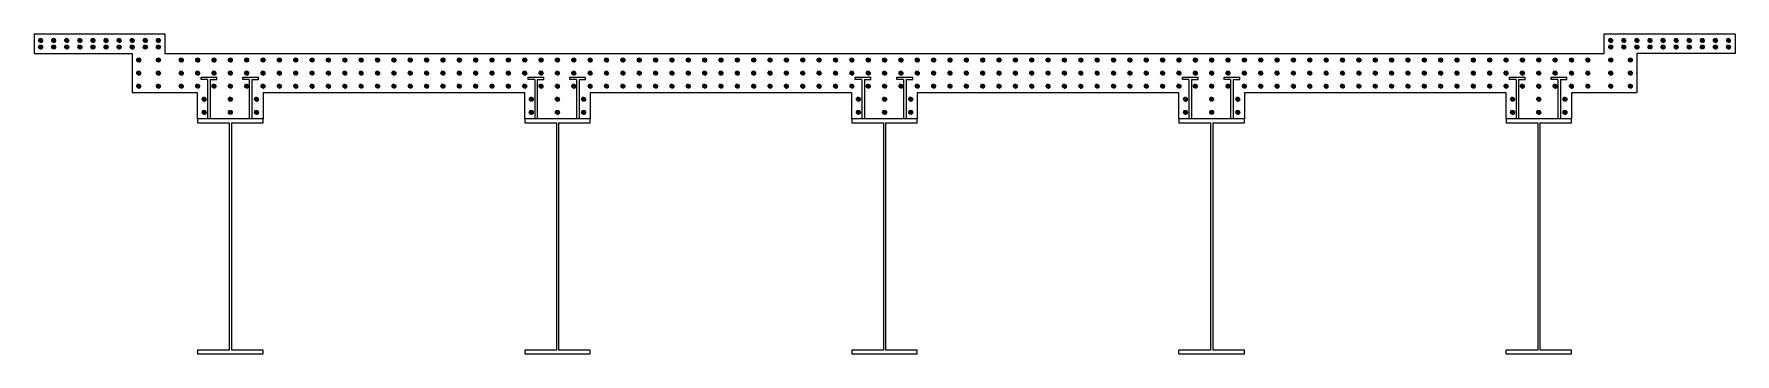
# Model space of a CAD drawing. Header units: inches. Extents: x 36 to 13036, y -2415 to 35.
import ezdxf

# ---------------------------------------------------------------- set-up
doc = ezdxf.new("R2010")
doc.units = ezdxf.units.IN
doc.header["$MEASUREMENT"] = 0
pattern_1 = [(45, (8200, -100), (-0.088388348, 0.088388348), [])]

msp = doc.modelspace()

# ---------------------------------------------------------------- hatches: boundary and pattern name
h = msp.add_hatch()
h.set_pattern_fill('ANSI31', color=256)
h.set_pattern_definition([(45, (-750, 250), (-0.088388348, 0.088388348), [])])
h.paths.add_polyline_path([(101, -15, 1), (71, -15, 1)])
h = msp.add_hatch()
h.set_pattern_fill('ANSI31', color=256)
h.set_pattern_definition([(45, (-750, 200), (-0.088388348, 0.088388348), [])])
h.paths.add_polyline_path([(101, -65, 1), (71, -65, 1)])
h = msp.add_hatch()
h.set_pattern_fill('ANSI31', color=256)
h.set_pattern_definition([(45, (-650, 250), (-0.088388348, 0.088388348), [])])
h.paths.add_polyline_path([(201, -15, 1), (171, -15, 1)])
h = msp.add_hatch()
h.set_pattern_fill('ANSI31', color=256)
h.set_pattern_definition([(45, (-650, 200), (-0.088388348, 0.088388348), [])])
h.paths.add_polyline_path([(201, -65, 1), (171, -65, 1)])
h = msp.add_hatch()
h.set_pattern_fill('ANSI31', color=256)
h.set_pattern_definition([(45, (-550, 250), (-0.088388348, 0.088388348), [])])
h.paths.add_polyline_path([(301, -15, 1), (271, -15, 1)])
h = msp.add_hatch()
h.set_pattern_fill('ANSI31', color=256)
h.set_pattern_definition([(45, (-550, 200), (-0.088388348, 0.088388348), [])])
h.paths.add_polyline_path([(301, -65, 1), (271, -65, 1)])
h = msp.add_hatch()
h.set_pattern_fill('ANSI31', color=256)
h.set_pattern_definition([(45, (-450, 250), (-0.088388348, 0.088388348), [])])
h.paths.add_polyline_path([(401, -15, 1), (371, -15, 1)])
h = msp.add_hatch()
h.set_pattern_fill('ANSI31', color=256)
h.set_pattern_definition([(45, (-450, 200), (-0.088388348, 0.088388348), [])])
h.paths.add_polyline_path([(401, -65, 1), (371, -65, 1)])
h = msp.add_hatch()
h.set_pattern_fill('ANSI31', color=256)
h.set_pattern_definition([(45, (-350, 250), (-0.088388348, 0.088388348), [])])
h.paths.add_polyline_path([(501, -15, 1), (471, -15, 1)])
h = msp.add_hatch()
h.set_pattern_fill('ANSI31', color=256)
h.set_pattern_definition([(45, (-350, 200), (-0.088388348, 0.088388348), [])])
h.paths.add_polyline_path([(501, -65, 1), (471, -65, 1)])
h = msp.add_hatch()
h.set_pattern_fill('ANSI31', color=256)
h.set_pattern_definition([(45, (-250, 250), (-0.088388348, 0.088388348), [])])
h.paths.add_polyline_path([(601, -15, 1), (571, -15, 1)])
h = msp.add_hatch()
h.set_pattern_fill('ANSI31', color=256)
h.set_pattern_definition([(45, (-250, 200), (-0.088388348, 0.088388348), [])])
h.paths.add_polyline_path([(601, -65, 1), (571, -65, 1)])
h = msp.add_hatch()
h.set_pattern_fill('ANSI31', color=256)
h.set_pattern_definition([(45, (-150, 250), (-0.088388348, 0.088388348), [])])
h.paths.add_polyline_path([(701, -15, 1), (671, -15, 1)])
h = msp.add_hatch()
h.set_pattern_fill('ANSI31', color=256)
h.set_pattern_definition([(45, (-150, 200), (-0.088388348, 0.088388348), [])])
h.paths.add_polyline_path([(701, -65, 1), (671, -65, 1)])
h = msp.add_hatch()
h.set_pattern_fill('ANSI31', color=256)
h.set_pattern_definition([(45, (-50, 250), (-0.088388348, 0.088388348), [])])
h.paths.add_polyline_path([(801, -15, 1), (771, -15, 1)])
h = msp.add_hatch()
h.set_pattern_fill('ANSI31', color=256)
h.set_pattern_definition([(45, (-50, 200), (-0.088388348, 0.088388348), [])])
h.paths.add_polyline_path([(801, -65, 1), (771, -65, 1)])
h = msp.add_hatch()
h.set_pattern_fill('ANSI31', color=256)
h.set_pattern_definition([(45, (50, 250), (-0.088388348, 0.088388348), [])])
h.paths.add_polyline_path([(901, -15, 1), (871, -15, 1)])
h = msp.add_hatch()
h.set_pattern_fill('ANSI31', color=256)
h.set_pattern_definition([(45, (50, 200), (-0.088388348, 0.088388348), [])])
h.paths.add_polyline_path([(901, -65, 1), (871, -65, 1)])
h = msp.add_hatch()
h.set_pattern_fill('ANSI31', color=256)
h.set_pattern_definition([(45, (150, 250), (-0.088388348, 0.088388348), [])])
h.paths.add_polyline_path([(1001, -15, 1), (971, -15, 1)])
h = msp.add_hatch()
h.set_pattern_fill('ANSI31', color=256)
h.set_pattern_definition([(45, (150, 200), (-0.088388348, 0.088388348), [])])
h.paths.add_polyline_path([(1001, -65, 1), (971, -65, 1)])
h = msp.add_hatch()
h.set_pattern_fill('ANSI31', color=256)
h.set_pattern_definition([(45, (11250, 250), (-0.088388348, 0.088388348), [])])
h.paths.add_polyline_path([(12101, -15, 1), (12071, -15, 1)])
h = msp.add_hatch()
h.set_pattern_fill('ANSI31', color=256)
h.set_pattern_definition([(45, (11250, 200), (-0.088388348, 0.088388348), [])])
h.paths.add_polyline_path([(12101, -65, 1), (12071, -65, 1)])
h = msp.add_hatch()
h.set_pattern_fill('ANSI31', color=256)
h.set_pattern_definition([(45, (11350, 250), (-0.088388348, 0.088388348), [])])
h.paths.add_polyline_path([(12201, -15, 1), (12171, -15, 1)])
h = msp.add_hatch()
h.set_pattern_fill('ANSI31', color=256)
h.set_pattern_definition([(45, (11350, 200), (-0.088388348, 0.088388348), [])])
h.paths.add_polyline_path([(12201, -65, 1), (12171, -65, 1)])
h = msp.add_hatch()
h.set_pattern_fill('ANSI31', color=256)
h.set_pattern_definition([(45, (11450, 250), (-0.088388348, 0.088388348), [])])
h.paths.add_polyline_path([(12301, -15, 1), (12271, -15, 1)])
h = msp.add_hatch()
h.set_pattern_fill('ANSI31', color=256)
h.set_pattern_definition([(45, (11450, 200), (-0.088388348, 0.088388348), [])])
h.paths.add_polyline_path([(12301, -65, 1), (12271, -65, 1)])
h = msp.add_hatch()
h.set_pattern_fill('ANSI31', color=256)
h.set_pattern_definition([(45, (11550, 250), (-0.088388348, 0.088388348), [])])
h.paths.add_polyline_path([(12401, -15, 1), (12371, -15, 1)])
h = msp.add_hatch()
h.set_pattern_fill('ANSI31', color=256)
h.set_pattern_definition([(45, (11550, 200), (-0.088388348, 0.088388348), [])])
h.paths.add_polyline_path([(12401, -65, 1), (12371, -65, 1)])
h = msp.add_hatch()
h.set_pattern_fill('ANSI31', color=256)
h.set_pattern_definition([(45, (11650, 250), (-0.088388348, 0.088388348), [])])
h.paths.add_polyline_path([(12501, -15, 1), (12471, -15, 1)])
h = msp.add_hatch()
h.set_pattern_fill('ANSI31', color=256)
h.set_pattern_definition([(45, (11650, 200), (-0.088388348, 0.088388348), [])])
h.paths.add_polyline_path([(12501, -65, 1), (12471, -65, 1)])
h = msp.add_hatch()
h.set_pattern_fill('ANSI31', color=256)
h.set_pattern_definition([(45, (11750, 250), (-0.088388348, 0.088388348), [])])
h.paths.add_polyline_path([(12601, -15, 1), (12571, -15, 1)])
h = msp.add_hatch()
h.set_pattern_fill('ANSI31', color=256)
h.set_pattern_definition([(45, (11750, 200), (-0.088388348, 0.088388348), [])])
h.paths.add_polyline_path([(12601, -65, 1), (12571, -65, 1)])
h = msp.add_hatch()
h.set_pattern_fill('ANSI31', color=256)
h.set_pattern_definition([(45, (11850, 250), (-0.088388348, 0.088388348), [])])
h.paths.add_polyline_path([(12701, -15, 1), (12671, -15, 1)])
h = msp.add_hatch()
h.set_pattern_fill('ANSI31', color=256)
h.set_pattern_definition([(45, (11850, 200), (-0.088388348, 0.088388348), [])])
h.paths.add_polyline_path([(12701, -65, 1), (12671, -65, 1)])
h = msp.add_hatch()
h.set_pattern_fill('ANSI31', color=256)
h.set_pattern_definition([(45, (11950, 250), (-0.088388348, 0.088388348), [])])
h.paths.add_polyline_path([(12801, -15, 1), (12771, -15, 1)])
h = msp.add_hatch()
h.set_pattern_fill('ANSI31', color=256)
h.set_pattern_definition([(45, (11950, 200), (-0.088388348, 0.088388348), [])])
h.paths.add_polyline_path([(12801, -65, 1), (12771, -65, 1)])
h = msp.add_hatch()
h.set_pattern_fill('ANSI31', color=256)
h.set_pattern_definition([(45, (12050, 250), (-0.088388348, 0.088388348), [])])
h.paths.add_polyline_path([(12901, -15, 1), (12871, -15, 1)])
h = msp.add_hatch()
h.set_pattern_fill('ANSI31', color=256)
h.set_pattern_definition([(45, (12050, 200), (-0.088388348, 0.088388348), [])])
h.paths.add_polyline_path([(12901, -65, 1), (12871, -65, 1)])
h = msp.add_hatch()
h.set_pattern_fill('ANSI31', color=256)
h.set_pattern_definition([(45, (12150, 250), (-0.088388348, 0.088388348), [])])
h.paths.add_polyline_path([(13001, -15, 1), (12971, -15, 1)])
h = msp.add_hatch()
h.set_pattern_fill('ANSI31', color=256)
h.set_pattern_definition([(45, (12150, 200), (-0.088388348, 0.088388348), [])])
h.paths.add_polyline_path([(13001, -65, 1), (12971, -65, 1)])
h = msp.add_hatch()
h.set_pattern_fill('ANSI31', color=256)
h.set_pattern_definition([(45, (0, 100), (-0.088388348, 0.088388348), [])])
h.paths.add_polyline_path([(851, -165, 1), (821, -165, 1)])
h = msp.add_hatch()
h.set_pattern_fill('ANSI31', color=256)
h.paths.add_polyline_path([(851, -265, 1), (821, -265, 1)])
h = msp.add_hatch()
h.set_pattern_fill('ANSI31', color=256)
h.set_pattern_definition([(45, (150, 100), (-0.088388348, 0.088388348), [])])
h.paths.add_polyline_path([(1001, -165, 1), (971, -165, 1)])
h = msp.add_hatch()
h.set_pattern_fill('ANSI31', color=256)
h.set_pattern_definition([(45, (150, 0), (-0.088388348, 0.088388348), [])])
h.paths.add_polyline_path([(1001, -265, 1), (971, -265, 1)])
h = msp.add_hatch()
h.set_pattern_fill('ANSI31', color=256)
h.set_pattern_definition([(45, (325, 100), (-0.088388348, 0.088388348), [])])
h.paths.add_polyline_path([(1176, -165, 1), (1146, -165, 1)])
h = msp.add_hatch()
h.set_pattern_fill('ANSI31', color=256)
h.set_pattern_definition([(45, (325, 0), (-0.088388348, 0.088388348), [])])
h.paths.add_polyline_path([(1176, -265, 1), (1146, -265, 1)])
h = msp.add_hatch()
h.set_pattern_fill('ANSI31', color=256)
h.set_pattern_definition([(45, (450, 100), (-0.088388348, 0.088388348), [])])
h.paths.add_polyline_path([(1301, -165, 1), (1271, -165, 1)])
h = msp.add_hatch()
h.set_pattern_fill('ANSI31', color=256)
h.set_pattern_definition([(45, (450, 0), (-0.088388348, 0.088388348), [])])
h.paths.add_polyline_path([(1301, -265, 1), (1271, -265, 1)])
h = msp.add_hatch()
h.set_pattern_fill('ANSI31', color=256)
h.set_pattern_definition([(45, (575, 100), (-0.088388348, 0.088388348), [])])
h.paths.add_polyline_path([(1426, -165, 1), (1396, -165, 1)])
h = msp.add_hatch()
h.set_pattern_fill('ANSI31', color=256)
h.set_pattern_definition([(45, (575, 0), (-0.088388348, 0.088388348), [])])
h.paths.add_polyline_path([(1426, -265, 1), (1396, -265, 1)])
h = msp.add_hatch()
h.set_pattern_fill('ANSI31', color=256)
h.set_pattern_definition([(45, (700, 100), (-0.088388348, 0.088388348), [])])
h.paths.add_polyline_path([(1551, -165, 1), (1521, -165, 1)])
h = msp.add_hatch()
h.set_pattern_fill('ANSI31', color=256)
h.set_pattern_definition([(45, (700, 0), (-0.088388348, 0.088388348), [])])
h.paths.add_polyline_path([(1551, -265, 1), (1521, -265, 1)])
h = msp.add_hatch()
h.set_pattern_fill('ANSI31', color=256)
h.set_pattern_definition([(45, (825, 100), (-0.088388348, 0.088388348), [])])
h.paths.add_polyline_path([(1676, -165, 1), (1646, -165, 1)])
h = msp.add_hatch()
h.set_pattern_fill('ANSI31', color=256)
h.set_pattern_definition([(45, (825, 0), (-0.088388348, 0.088388348), [])])
h.paths.add_polyline_path([(1676, -265, 1), (1646, -265, 1)])
h = msp.add_hatch()
h.set_pattern_fill('ANSI31', color=256)
h.set_pattern_definition([(45, (950, 100), (-0.088388348, 0.088388348), [])])
h.paths.add_polyline_path([(1801, -165, 1), (1771, -165, 1)])
h = msp.add_hatch()
h.set_pattern_fill('ANSI31', color=256)
h.set_pattern_definition([(45, (950, 0), (-0.088388348, 0.088388348), [])])
h.paths.add_polyline_path([(1801, -265, 1), (1771, -265, 1)])
h = msp.add_hatch()
h.set_pattern_fill('ANSI31', color=256)
h.set_pattern_definition([(45, (1075, 100), (-0.088388348, 0.088388348), [])])
h.paths.add_polyline_path([(1926, -165, 1), (1896, -165, 1)])
h = msp.add_hatch()
h.set_pattern_fill('ANSI31', color=256)
h.set_pattern_definition([(45, (1075, 0), (-0.088388348, 0.088388348), [])])
h.paths.add_polyline_path([(1926, -265, 1), (1896, -265, 1)])
h = msp.add_hatch()
h.set_pattern_fill('ANSI31', color=256)
h.set_pattern_definition([(45, (1200, 100), (-0.088388348, 0.088388348), [])])
h.paths.add_polyline_path([(2051, -165, 1), (2021, -165, 1)])
h = msp.add_hatch()
h.set_pattern_fill('ANSI31', color=256)
h.set_pattern_definition([(45, (1200, 0), (-0.088388348, 0.088388348), [])])
h.paths.add_polyline_path([(2051, -265, 1), (2021, -265, 1)])
h = msp.add_hatch()
h.set_pattern_fill('ANSI31', color=256)
h.set_pattern_definition([(45, (1325, 100), (-0.088388348, 0.088388348), [])])
h.paths.add_polyline_path([(2176, -165, 1), (2146, -165, 1)])
h = msp.add_hatch()
h.set_pattern_fill('ANSI31', color=256)
h.set_pattern_definition([(45, (1325, 0), (-0.088388348, 0.088388348), [])])
h.paths.add_polyline_path([(2176, -265, 1), (2146, -265, 1)])
h = msp.add_hatch()
h.set_pattern_fill('ANSI31', color=256)
h.set_pattern_definition([(45, (1450, 100), (-0.088388348, 0.088388348), [])])
h.paths.add_polyline_path([(2301, -165, 1), (2271, -165, 1)])
h = msp.add_hatch()
h.set_pattern_fill('ANSI31', color=256)
h.set_pattern_definition([(45, (1450, 0), (-0.088388348, 0.088388348), [])])
h.paths.add_polyline_path([(2301, -265, 1), (2271, -265, 1)])
h = msp.add_hatch()
h.set_pattern_fill('ANSI31', color=256)
h.set_pattern_definition([(45, (1575, 100), (-0.088388348, 0.088388348), [])])
h.paths.add_polyline_path([(2426, -165, 1), (2396, -165, 1)])
h = msp.add_hatch()
h.set_pattern_fill('ANSI31', color=256)
h.set_pattern_definition([(45, (1575, 0), (-0.088388348, 0.088388348), [])])
h.paths.add_polyline_path([(2426, -265, 1), (2396, -265, 1)])
h = msp.add_hatch()
h.set_pattern_fill('ANSI31', color=256)
h.set_pattern_definition([(45, (1700, 100), (-0.088388348, 0.088388348), [])])
h.paths.add_polyline_path([(2551, -165, 1), (2521, -165, 1)])
h = msp.add_hatch()
h.set_pattern_fill('ANSI31', color=256)
h.set_pattern_definition([(45, (1700, 0), (-0.088388348, 0.088388348), [])])
h.paths.add_polyline_path([(2551, -265, 1), (2521, -265, 1)])
h = msp.add_hatch()
h.set_pattern_fill('ANSI31', color=256)
h.set_pattern_definition([(45, (1825, 100), (-0.088388348, 0.088388348), [])])
h.paths.add_polyline_path([(2676, -165, 1), (2646, -165, 1)])
h = msp.add_hatch()
h.set_pattern_fill('ANSI31', color=256)
h.set_pattern_definition([(45, (1825, 0), (-0.088388348, 0.088388348), [])])
h.paths.add_polyline_path([(2676, -265, 1), (2646, -265, 1)])
h = msp.add_hatch()
h.set_pattern_fill('ANSI31', color=256)
h.set_pattern_definition([(45, (1950, 100), (-0.088388348, 0.088388348), [])])
h.paths.add_polyline_path([(2801, -165, 1), (2771, -165, 1)])
h = msp.add_hatch()
h.set_pattern_fill('ANSI31', color=256)
h.set_pattern_definition([(45, (1950, 0), (-0.088388348, 0.088388348), [])])
h.paths.add_polyline_path([(2801, -265, 1), (2771, -265, 1)])
h = msp.add_hatch()
h.set_pattern_fill('ANSI31', color=256)
h.set_pattern_definition([(45, (2075, 100), (-0.088388348, 0.088388348), [])])
h.paths.add_polyline_path([(2926, -165, 1), (2896, -165, 1)])
h = msp.add_hatch()
h.set_pattern_fill('ANSI31', color=256)
h.set_pattern_definition([(45, (2075, 0), (-0.088388348, 0.088388348), [])])
h.paths.add_polyline_path([(2926, -265, 1), (2896, -265, 1)])
h = msp.add_hatch()
h.set_pattern_fill('ANSI31', color=256)
h.set_pattern_definition([(45, (2200, 100), (-0.088388348, 0.088388348), [])])
h.paths.add_polyline_path([(3051, -165, 1), (3021, -165, 1)])
h = msp.add_hatch()
h.set_pattern_fill('ANSI31', color=256)
h.set_pattern_definition([(45, (2200, 0), (-0.088388348, 0.088388348), [])])
h.paths.add_polyline_path([(3051, -265, 1), (3021, -265, 1)])
h = msp.add_hatch()
h.set_pattern_fill('ANSI31', color=256)
h.set_pattern_definition([(45, (2325, 100), (-0.088388348, 0.088388348), [])])
h.paths.add_polyline_path([(3176, -165, 1), (3146, -165, 1)])
h = msp.add_hatch()
h.set_pattern_fill('ANSI31', color=256)
h.set_pattern_definition([(45, (2325, 0), (-0.088388348, 0.088388348), [])])
h.paths.add_polyline_path([(3176, -265, 1), (3146, -265, 1)])
h = msp.add_hatch()
h.set_pattern_fill('ANSI31', color=256)
h.set_pattern_definition([(45, (2450, 100), (-0.088388348, 0.088388348), [])])
h.paths.add_polyline_path([(3301, -165, 1), (3271, -165, 1)])
h = msp.add_hatch()
h.set_pattern_fill('ANSI31', color=256)
h.set_pattern_definition([(45, (2450, 0), (-0.088388348, 0.088388348), [])])
h.paths.add_polyline_path([(3301, -265, 1), (3271, -265, 1)])
h = msp.add_hatch()
h.set_pattern_fill('ANSI31', color=256)
h.set_pattern_definition([(45, (2575, 100), (-0.088388348, 0.088388348), [])])
h.paths.add_polyline_path([(3426, -165, 1), (3396, -165, 1)])
h = msp.add_hatch()
h.set_pattern_fill('ANSI31', color=256)
h.set_pattern_definition([(45, (2575, 0), (-0.088388348, 0.088388348), [])])
h.paths.add_polyline_path([(3426, -265, 1), (3396, -265, 1)])
h = msp.add_hatch()
h.set_pattern_fill('ANSI31', color=256)
h.set_pattern_definition([(45, (2700, 100), (-0.088388348, 0.088388348), [])])
h.paths.add_polyline_path([(3551, -165, 1), (3521, -165, 1)])
h = msp.add_hatch()
h.set_pattern_fill('ANSI31', color=256)
h.set_pattern_definition([(45, (2700, 0), (-0.088388348, 0.088388348), [])])
h.paths.add_polyline_path([(3551, -265, 1), (3521, -265, 1)])
h = msp.add_hatch()
h.set_pattern_fill('ANSI31', color=256)
h.set_pattern_definition([(45, (2825, 100), (-0.088388348, 0.088388348), [])])
h.paths.add_polyline_path([(3676, -165, 1), (3646, -165, 1)])
h = msp.add_hatch()
h.set_pattern_fill('ANSI31', color=256)
h.set_pattern_definition([(45, (2825, 0), (-0.088388348, 0.088388348), [])])
h.paths.add_polyline_path([(3676, -265, 1), (3646, -265, 1)])
h = msp.add_hatch()
h.set_pattern_fill('ANSI31', color=256)
h.set_pattern_definition([(45, (2950, 100), (-0.088388348, 0.088388348), [])])
h.paths.add_polyline_path([(3801, -165, 1), (3771, -165, 1)])
h = msp.add_hatch()
h.set_pattern_fill('ANSI31', color=256)
h.set_pattern_definition([(45, (2950, 0), (-0.088388348, 0.088388348), [])])
h.paths.add_polyline_path([(3801, -265, 1), (3771, -265, 1)])
h = msp.add_hatch()
h.set_pattern_fill('ANSI31', color=256)
h.set_pattern_definition([(45, (3075, 100), (-0.088388348, 0.088388348), [])])
h.paths.add_polyline_path([(3926, -165, 1), (3896, -165, 1)])
h = msp.add_hatch()
h.set_pattern_fill('ANSI31', color=256)
h.set_pattern_definition([(45, (3075, 0), (-0.088388348, 0.088388348), [])])
h.paths.add_polyline_path([(3926, -265, 1), (3896, -265, 1)])
h = msp.add_hatch()
h.set_pattern_fill('ANSI31', color=256)
h.set_pattern_definition([(45, (3200, 100), (-0.088388348, 0.088388348), [])])
h.paths.add_polyline_path([(4051, -165, 1), (4021, -165, 1)])
h = msp.add_hatch()
h.set_pattern_fill('ANSI31', color=256)
h.set_pattern_definition([(45, (3200, 0), (-0.088388348, 0.088388348), [])])
h.paths.add_polyline_path([(4051, -265, 1), (4021, -265, 1)])
h = msp.add_hatch()
h.set_pattern_fill('ANSI31', color=256)
h.set_pattern_definition([(45, (3325, 100), (-0.088388348, 0.088388348), [])])
h.paths.add_polyline_path([(4176, -165, 1), (4146, -165, 1)])
h = msp.add_hatch()
h.set_pattern_fill('ANSI31', color=256)
h.set_pattern_definition([(45, (3325, 0), (-0.088388348, 0.088388348), [])])
h.paths.add_polyline_path([(4176, -265, 1), (4146, -265, 1)])
h = msp.add_hatch()
h.set_pattern_fill('ANSI31', color=256)
h.set_pattern_definition([(45, (3450, 100), (-0.088388348, 0.088388348), [])])
h.paths.add_polyline_path([(4301, -165, 1), (4271, -165, 1)])
h = msp.add_hatch()
h.set_pattern_fill('ANSI31', color=256)
h.set_pattern_definition([(45, (3450, 0), (-0.088388348, 0.088388348), [])])
h.paths.add_polyline_path([(4301, -265, 1), (4271, -265, 1)])
h = msp.add_hatch()
h.set_pattern_fill('ANSI31', color=256)
h.set_pattern_definition([(45, (3575, 100), (-0.088388348, 0.088388348), [])])
h.paths.add_polyline_path([(4426, -165, 1), (4396, -165, 1)])
h = msp.add_hatch()
h.set_pattern_fill('ANSI31', color=256)
h.set_pattern_definition([(45, (3575, 0), (-0.088388348, 0.088388348), [])])
h.paths.add_polyline_path([(4426, -265, 1), (4396, -265, 1)])
h = msp.add_hatch()
h.set_pattern_fill('ANSI31', color=256)
h.set_pattern_definition([(45, (3700, 100), (-0.088388348, 0.088388348), [])])
h.paths.add_polyline_path([(4551, -165, 1), (4521, -165, 1)])
h = msp.add_hatch()
h.set_pattern_fill('ANSI31', color=256)
h.set_pattern_definition([(45, (3700, 0), (-0.088388348, 0.088388348), [])])
h.paths.add_polyline_path([(4551, -265, 1), (4521, -265, 1)])
h = msp.add_hatch()
h.set_pattern_fill('ANSI31', color=256)
h.set_pattern_definition([(45, (3825, 100), (-0.088388348, 0.088388348), [])])
h.paths.add_polyline_path([(4676, -165, 1), (4646, -165, 1)])
h = msp.add_hatch()
h.set_pattern_fill('ANSI31', color=256)
h.set_pattern_definition([(45, (3825, 0), (-0.088388348, 0.088388348), [])])
h.paths.add_polyline_path([(4676, -265, 1), (4646, -265, 1)])
h = msp.add_hatch()
h.set_pattern_fill('ANSI31', color=256)
h.set_pattern_definition([(45, (3950, 100), (-0.088388348, 0.088388348), [])])
h.paths.add_polyline_path([(4801, -165, 1), (4771, -165, 1)])
h = msp.add_hatch()
h.set_pattern_fill('ANSI31', color=256)
h.set_pattern_definition([(45, (3950, 0), (-0.088388348, 0.088388348), [])])
h.paths.add_polyline_path([(4801, -265, 1), (4771, -265, 1)])
h = msp.add_hatch()
h.set_pattern_fill('ANSI31', color=256)
h.set_pattern_definition([(45, (4075, 100), (-0.088388348, 0.088388348), [])])
h.paths.add_polyline_path([(4926, -165, 1), (4896, -165, 1)])
h = msp.add_hatch()
h.set_pattern_fill('ANSI31', color=256)
h.set_pattern_definition([(45, (4075, 0), (-0.088388348, 0.088388348), [])])
h.paths.add_polyline_path([(4926, -265, 1), (4896, -265, 1)])
h = msp.add_hatch()
h.set_pattern_fill('ANSI31', color=256)
h.set_pattern_definition([(45, (4200, 100), (-0.088388348, 0.088388348), [])])
h.paths.add_polyline_path([(5051, -165, 1), (5021, -165, 1)])
h = msp.add_hatch()
h.set_pattern_fill('ANSI31', color=256)
h.set_pattern_definition([(45, (4200, 0), (-0.088388348, 0.088388348), [])])
h.paths.add_polyline_path([(5051, -265, 1), (5021, -265, 1)])
h = msp.add_hatch()
h.set_pattern_fill('ANSI31', color=256)
h.set_pattern_definition([(45, (4325, 100), (-0.088388348, 0.088388348), [])])
h.paths.add_polyline_path([(5176, -165, 1), (5146, -165, 1)])
h = msp.add_hatch()
h.set_pattern_fill('ANSI31', color=256)
h.set_pattern_definition([(45, (4325, 0), (-0.088388348, 0.088388348), [])])
h.paths.add_polyline_path([(5176, -265, 1), (5146, -265, 1)])
h = msp.add_hatch()
h.set_pattern_fill('ANSI31', color=256)
h.set_pattern_definition([(45, (4450, 100), (-0.088388348, 0.088388348), [])])
h.paths.add_polyline_path([(5301, -165, 1), (5271, -165, 1)])
h = msp.add_hatch()
h.set_pattern_fill('ANSI31', color=256)
h.set_pattern_definition([(45, (4450, 0), (-0.088388348, 0.088388348), [])])
h.paths.add_polyline_path([(5301, -265, 1), (5271, -265, 1)])
h = msp.add_hatch()
h.set_pattern_fill('ANSI31', color=256)
h.set_pattern_definition([(45, (4575, 100), (-0.088388348, 0.088388348), [])])
h.paths.add_polyline_path([(5426, -165, 1), (5396, -165, 1)])
h = msp.add_hatch()
h.set_pattern_fill('ANSI31', color=256)
h.set_pattern_definition([(45, (4575, 0), (-0.088388348, 0.088388348), [])])
h.paths.add_polyline_path([(5426, -265, 1), (5396, -265, 1)])
h = msp.add_hatch()
h.set_pattern_fill('ANSI31', color=256)
h.set_pattern_definition([(45, (4700, 100), (-0.088388348, 0.088388348), [])])
h.paths.add_polyline_path([(5551, -165, 1), (5521, -165, 1)])
h = msp.add_hatch()
h.set_pattern_fill('ANSI31', color=256)
h.set_pattern_definition([(45, (4700, 0), (-0.088388348, 0.088388348), [])])
h.paths.add_polyline_path([(5551, -265, 1), (5521, -265, 1)])
h = msp.add_hatch()
h.set_pattern_fill('ANSI31', color=256)
h.set_pattern_definition([(45, (4825, 100), (-0.088388348, 0.088388348), [])])
h.paths.add_polyline_path([(5676, -165, 1), (5646, -165, 1)])
h = msp.add_hatch()
h.set_pattern_fill('ANSI31', color=256)
h.set_pattern_definition([(45, (4825, 0), (-0.088388348, 0.088388348), [])])
h.paths.add_polyline_path([(5676, -265, 1), (5646, -265, 1)])
h = msp.add_hatch()
h.set_pattern_fill('ANSI31', color=256)
h.set_pattern_definition([(45, (4950, 100), (-0.088388348, 0.088388348), [])])
h.paths.add_polyline_path([(5801, -165, 1), (5771, -165, 1)])
h = msp.add_hatch()
h.set_pattern_fill('ANSI31', color=256)
h.set_pattern_definition([(45, (4950, 0), (-0.088388348, 0.088388348), [])])
h.paths.add_polyline_path([(5801, -265, 1), (5771, -265, 1)])
h = msp.add_hatch()
h.set_pattern_fill('ANSI31', color=256)
h.set_pattern_definition([(45, (5075, 100), (-0.088388348, 0.088388348), [])])
h.paths.add_polyline_path([(5926, -165, 1), (5896, -165, 1)])
h = msp.add_hatch()
h.set_pattern_fill('ANSI31', color=256)
h.set_pattern_definition([(45, (5075, 0), (-0.088388348, 0.088388348), [])])
h.paths.add_polyline_path([(5926, -265, 1), (5896, -265, 1)])
h = msp.add_hatch()
h.set_pattern_fill('ANSI31', color=256)
h.set_pattern_definition([(45, (5200, 100), (-0.088388348, 0.088388348), [])])
h.paths.add_polyline_path([(6051, -165, 1), (6021, -165, 1)])
h = msp.add_hatch()
h.set_pattern_fill('ANSI31', color=256)
h.set_pattern_definition([(45, (5200, 0), (-0.088388348, 0.088388348), [])])
h.paths.add_polyline_path([(6051, -265, 1), (6021, -265, 1)])
h = msp.add_hatch()
h.set_pattern_fill('ANSI31', color=256)
h.set_pattern_definition([(45, (5325, 100), (-0.088388348, 0.088388348), [])])
h.paths.add_polyline_path([(6176, -165, 1), (6146, -165, 1)])
h = msp.add_hatch()
h.set_pattern_fill('ANSI31', color=256)
h.set_pattern_definition([(45, (5325, 0), (-0.088388348, 0.088388348), [])])
h.paths.add_polyline_path([(6176, -265, 1), (6146, -265, 1)])
h = msp.add_hatch()
h.set_pattern_fill('ANSI31', color=256)
h.set_pattern_definition([(45, (5450, 100), (-0.088388348, 0.088388348), [])])
h.paths.add_polyline_path([(6301, -165, 1), (6271, -165, 1)])
h = msp.add_hatch()
h.set_pattern_fill('ANSI31', color=256)
h.set_pattern_definition([(45, (5450, 0), (-0.088388348, 0.088388348), [])])
h.paths.add_polyline_path([(6301, -265, 1), (6271, -265, 1)])
h = msp.add_hatch()
h.set_pattern_fill('ANSI31', color=256)
h.set_pattern_definition([(45, (5575, 100), (-0.088388348, 0.088388348), [])])
h.paths.add_polyline_path([(6426, -165, 1), (6396, -165, 1)])
h = msp.add_hatch()
h.set_pattern_fill('ANSI31', color=256)
h.set_pattern_definition([(45, (5575, 0), (-0.088388348, 0.088388348), [])])
h.paths.add_polyline_path([(6426, -265, 1), (6396, -265, 1)])
h = msp.add_hatch()
h.set_pattern_fill('ANSI31', color=256)
h.set_pattern_definition([(45, (5700, 100), (-0.088388348, 0.088388348), [])])
h.paths.add_polyline_path([(6551, -165, 1), (6521, -165, 1)])
h = msp.add_hatch()
h.set_pattern_fill('ANSI31', color=256)
h.set_pattern_definition([(45, (5700, 100), (-0.088388348, 0.088388348), [])])
h.paths.add_polyline_path([(6551, -165, 1), (6521, -165, 1)])
h = msp.add_hatch()
h.set_pattern_fill('ANSI31', color=256)
h.set_pattern_definition([(45, (5700, -6e-14), (-0.088388348, 0.088388348), [])])
h.paths.add_polyline_path([(6551, -265, 1), (6521, -265, 1)])
h = msp.add_hatch()
h.set_pattern_fill('ANSI31', color=256)
h.set_pattern_definition([(45, (5700, 0), (-0.088388348, 0.088388348), [])])
h.paths.add_polyline_path([(6551, -265, 1), (6521, -265, 1)])
h = msp.add_hatch()
h.set_pattern_fill('ANSI31', color=256)
h.set_pattern_definition([(45, (5825, 100), (-0.088388348, 0.088388348), [])])
h.paths.add_polyline_path([(6676, -165, 1), (6646, -165, 1)])
h = msp.add_hatch()
h.set_pattern_fill('ANSI31', color=256)
h.set_pattern_definition([(45, (5825, 0), (-0.088388348, 0.088388348), [])])
h.paths.add_polyline_path([(6676, -265, 1), (6646, -265, 1)])
h = msp.add_hatch()
h.set_pattern_fill('ANSI31', color=256)
h.set_pattern_definition([(45, (5950, 100), (-0.088388348, 0.088388348), [])])
h.paths.add_polyline_path([(6801, -165, 1), (6771, -165, 1)])
h = msp.add_hatch()
h.set_pattern_fill('ANSI31', color=256)
h.set_pattern_definition([(45, (5950, 100), (-0.088388348, 0.088388348), [])])
h.paths.add_polyline_path([(6801, -165, 1), (6771, -165, 1)])
h = msp.add_hatch()
h.set_pattern_fill('ANSI31', color=256)
h.set_pattern_definition([(45, (5950, 0), (-0.088388348, 0.088388348), [])])
h.paths.add_polyline_path([(6801, -265, 1), (6771, -265, 1)])
h = msp.add_hatch()
h.set_pattern_fill('ANSI31', color=256)
h.set_pattern_definition([(45, (5950, -6e-14), (-0.088388348, 0.088388348), [])])
h.paths.add_polyline_path([(6801, -265, 1), (6771, -265, 1)])
h = msp.add_hatch()
h.set_pattern_fill('ANSI31', color=256)
h.set_pattern_definition([(45, (6075, 100), (-0.088388348, 0.088388348), [])])
h.paths.add_polyline_path([(6926, -165, 1), (6896, -165, 1)])
h = msp.add_hatch()
h.set_pattern_fill('ANSI31', color=256)
h.set_pattern_definition([(45, (6075, -6e-14), (-0.088388348, 0.088388348), [])])
h.paths.add_polyline_path([(6926, -265, 1), (6896, -265, 1)])
h = msp.add_hatch()
h.set_pattern_fill('ANSI31', color=256)
h.set_pattern_definition([(45, (6200, 100), (-0.088388348, 0.088388348), [])])
h.paths.add_polyline_path([(7051, -165, 1), (7021, -165, 1)])
h = msp.add_hatch()
h.set_pattern_fill('ANSI31', color=256)
h.set_pattern_definition([(45, (6200, -6e-14), (-0.088388348, 0.088388348), [])])
h.paths.add_polyline_path([(7051, -265, 1), (7021, -265, 1)])
h = msp.add_hatch()
h.set_pattern_fill('ANSI31', color=256)
h.set_pattern_definition([(45, (6325, 100), (-0.088388348, 0.088388348), [])])
h.paths.add_polyline_path([(7176, -165, 1), (7146, -165, 1)])
h = msp.add_hatch()
h.set_pattern_fill('ANSI31', color=256)
h.set_pattern_definition([(45, (6325, -6e-14), (-0.088388348, 0.088388348), [])])
h.paths.add_polyline_path([(7176, -265, 1), (7146, -265, 1)])
h = msp.add_hatch()
h.set_pattern_fill('ANSI31', color=256)
h.set_pattern_definition([(45, (6450, 100), (-0.088388348, 0.088388348), [])])
h.paths.add_polyline_path([(7301, -165, 1), (7271, -165, 1)])
h = msp.add_hatch()
h.set_pattern_fill('ANSI31', color=256)
h.set_pattern_definition([(45, (6450, -6e-14), (-0.088388348, 0.088388348), [])])
h.paths.add_polyline_path([(7301, -265, 1), (7271, -265, 1)])
h = msp.add_hatch()
h.set_pattern_fill('ANSI31', color=256)
h.set_pattern_definition([(45, (6575, 100), (-0.088388348, 0.088388348), [])])
h.paths.add_polyline_path([(7426, -165, 1), (7396, -165, 1)])
h = msp.add_hatch()
h.set_pattern_fill('ANSI31', color=256)
h.set_pattern_definition([(45, (6575, -6e-14), (-0.088388348, 0.088388348), [])])
h.paths.add_polyline_path([(7426, -265, 1), (7396, -265, 1)])
h = msp.add_hatch()
h.set_pattern_fill('ANSI31', color=256)
h.set_pattern_definition([(45, (6700, 100), (-0.088388348, 0.088388348), [])])
h.paths.add_polyline_path([(7551, -165, 1), (7521, -165, 1)])
h = msp.add_hatch()
h.set_pattern_fill('ANSI31', color=256)
h.set_pattern_definition([(45, (6700, -6e-14), (-0.088388348, 0.088388348), [])])
h.paths.add_polyline_path([(7551, -265, 1), (7521, -265, 1)])
h = msp.add_hatch()
h.set_pattern_fill('ANSI31', color=256)
h.set_pattern_definition([(45, (6825, 100), (-0.088388348, 0.088388348), [])])
h.paths.add_polyline_path([(7676, -165, 1), (7646, -165, 1)])
h = msp.add_hatch()
h.set_pattern_fill('ANSI31', color=256)
h.set_pattern_definition([(45, (6825, -6e-14), (-0.088388348, 0.088388348), [])])
h.paths.add_polyline_path([(7676, -265, 1), (7646, -265, 1)])
h = msp.add_hatch()
h.set_pattern_fill('ANSI31', color=256)
h.set_pattern_definition([(45, (6950, 100), (-0.088388348, 0.088388348), [])])
h.paths.add_polyline_path([(7801, -165, 1), (7771, -165, 1)])
h = msp.add_hatch()
h.set_pattern_fill('ANSI31', color=256)
h.set_pattern_definition([(45, (6950, -6e-14), (-0.088388348, 0.088388348), [])])
h.paths.add_polyline_path([(7801, -265, 1), (7771, -265, 1)])
h = msp.add_hatch()
h.set_pattern_fill('ANSI31', color=256)
h.set_pattern_definition([(45, (7075, 100), (-0.088388348, 0.088388348), [])])
h.paths.add_polyline_path([(7926, -165, 1), (7896, -165, 1)])
h = msp.add_hatch()
h.set_pattern_fill('ANSI31', color=256)
h.set_pattern_definition([(45, (7075, -6e-14), (-0.088388348, 0.088388348), [])])
h.paths.add_polyline_path([(7926, -265, 1), (7896, -265, 1)])
h = msp.add_hatch()
h.set_pattern_fill('ANSI31', color=256)
h.set_pattern_definition([(45, (7200, 100), (-0.088388348, 0.088388348), [])])
h.paths.add_polyline_path([(8051, -165, 1), (8021, -165, 1)])
h = msp.add_hatch()
h.set_pattern_fill('ANSI31', color=256)
h.set_pattern_definition([(45, (7200, -6e-14), (-0.088388348, 0.088388348), [])])
h.paths.add_polyline_path([(8051, -265, 1), (8021, -265, 1)])
h = msp.add_hatch()
h.set_pattern_fill('ANSI31', color=256)
h.set_pattern_definition([(45, (7325, 100), (-0.088388348, 0.088388348), [])])
h.paths.add_polyline_path([(8176, -165, 1), (8146, -165, 1)])
h = msp.add_hatch()
h.set_pattern_fill('ANSI31', color=256)
h.set_pattern_definition([(45, (7325, -6e-14), (-0.088388348, 0.088388348), [])])
h.paths.add_polyline_path([(8176, -265, 1), (8146, -265, 1)])
h = msp.add_hatch()
h.set_pattern_fill('ANSI31', color=256)
h.set_pattern_definition([(45, (7450, 100), (-0.088388348, 0.088388348), [])])
h.paths.add_polyline_path([(8301, -165, 1), (8271, -165, 1)])
h = msp.add_hatch()
h.set_pattern_fill('ANSI31', color=256)
h.set_pattern_definition([(45, (7450, -6e-14), (-0.088388348, 0.088388348), [])])
h.paths.add_polyline_path([(8301, -265, 1), (8271, -265, 1)])
h = msp.add_hatch()
h.set_pattern_fill('ANSI31', color=256)
h.set_pattern_definition([(45, (7575, 100), (-0.088388348, 0.088388348), [])])
h.paths.add_polyline_path([(8426, -165, 1), (8396, -165, 1)])
h = msp.add_hatch()
h.set_pattern_fill('ANSI31', color=256)
h.set_pattern_definition([(45, (7575, -6e-14), (-0.088388348, 0.088388348), [])])
h.paths.add_polyline_path([(8426, -265, 1), (8396, -265, 1)])
h = msp.add_hatch()
h.set_pattern_fill('ANSI31', color=256)
h.set_pattern_definition([(45, (7700, 100), (-0.088388348, 0.088388348), [])])
h.paths.add_polyline_path([(8551, -165, 1), (8521, -165, 1)])
h = msp.add_hatch()
h.set_pattern_fill('ANSI31', color=256)
h.set_pattern_definition([(45, (7700, -6e-14), (-0.088388348, 0.088388348), [])])
h.paths.add_polyline_path([(8551, -265, 1), (8521, -265, 1)])
h = msp.add_hatch()
h.set_pattern_fill('ANSI31', color=256)
h.set_pattern_definition([(45, (7825, 100), (-0.088388348, 0.088388348), [])])
h.paths.add_polyline_path([(8676, -165, 1), (8646, -165, 1)])
h = msp.add_hatch()
h.set_pattern_fill('ANSI31', color=256)
h.set_pattern_definition([(45, (7825, -6e-14), (-0.088388348, 0.088388348), [])])
h.paths.add_polyline_path([(8676, -265, 1), (8646, -265, 1)])
h = msp.add_hatch()
h.set_pattern_fill('ANSI31', color=256)
h.set_pattern_definition([(45, (7950, 100), (-0.088388348, 0.088388348), [])])
h.paths.add_polyline_path([(8801, -165, 1), (8771, -165, 1)])
h = msp.add_hatch()
h.set_pattern_fill('ANSI31', color=256)
h.set_pattern_definition([(45, (7950, 100), (-0.088388348, 0.088388348), [])])
h.paths.add_polyline_path([(8801, -165, 1), (8771, -165, 1)])
h = msp.add_hatch()
h.set_pattern_fill('ANSI31', color=256)
h.set_pattern_definition([(45, (7950, 0), (-0.088388348, 0.088388348), [])])
h.paths.add_polyline_path([(8801, -265, 1), (8771, -265, 1)])
h = msp.add_hatch()
h.set_pattern_fill('ANSI31', color=256)
h.set_pattern_definition([(45, (7950, -6e-14), (-0.088388348, 0.088388348), [])])
h.paths.add_polyline_path([(8801, -265, 1), (8771, -265, 1)])
h = msp.add_hatch()
h.set_pattern_fill('ANSI31', color=256)
h.set_pattern_definition([(45, (8075, 100), (-0.088388348, 0.088388348), [])])
h.paths.add_polyline_path([(8926, -165, 1), (8896, -165, 1)])
h = msp.add_hatch()
h.set_pattern_fill('ANSI31', color=256)
h.set_pattern_definition([(45, (8075, 100), (-0.088388348, 0.088388348), [])])
h.paths.add_polyline_path([(8926, -165, 1), (8896, -165, 1)])
h = msp.add_hatch()
h.set_pattern_fill('ANSI31', color=256)
h.set_pattern_definition([(45, (8075, 0), (-0.088388348, 0.088388348), [])])
h.paths.add_polyline_path([(8926, -265, 1), (8896, -265, 1)])
h = msp.add_hatch()
h.set_pattern_fill('ANSI31', color=256)
h.set_pattern_definition([(45, (8075, -6e-14), (-0.088388348, 0.088388348), [])])
h.paths.add_polyline_path([(8926, -265, 1), (8896, -265, 1)])
h = msp.add_hatch()
h.set_pattern_fill('ANSI31', color=256)
h.set_pattern_definition([(45, (8200, 100), (-0.088388348, 0.088388348), [])])
h.paths.add_polyline_path([(9051, -165, 1), (9021, -165, 1)])
h = msp.add_hatch()
h.set_pattern_fill('ANSI31', color=256)
h.set_pattern_definition([(45, (8200, 100), (-0.088388348, 0.088388348), [])])
h.paths.add_polyline_path([(9051, -165, 1), (9021, -165, 1)])
h = msp.add_hatch()
h.set_pattern_fill('ANSI31', color=256)
h.set_pattern_definition([(45, (8200, 100), (-0.088388348, 0.088388348), [])])
h.paths.add_polyline_path([(9051, -165, 1), (9021, -165, 1)])
h = msp.add_hatch()
h.set_pattern_fill('ANSI31', color=256)
h.set_pattern_definition([(45, (8200, 0), (-0.088388348, 0.088388348), [])])
h.paths.add_polyline_path([(9051, -265, 1), (9021, -265, 1)])
h = msp.add_hatch()
h.set_pattern_fill('ANSI31', color=256)
h.set_pattern_definition([(45, (8200, -1e-13), (-0.088388348, 0.088388348), [])])
h.paths.add_polyline_path([(9051, -265, 1), (9021, -265, 1)])
h = msp.add_hatch()
h.set_pattern_fill('ANSI31', color=256)
h.set_pattern_definition([(45, (8200, -6e-14), (-0.088388348, 0.088388348), [])])
h.paths.add_polyline_path([(9051, -265, 1), (9021, -265, 1)])
h = msp.add_hatch()
h.set_pattern_fill('ANSI31', color=256)
h.set_pattern_definition([(45, (8325, 100), (-0.088388348, 0.088388348), [])])
h.paths.add_polyline_path([(9176, -165, 1), (9146, -165, 1)])
h = msp.add_hatch()
h.set_pattern_fill('ANSI31', color=256)
h.set_pattern_definition([(45, (8325, 100), (-0.088388348, 0.088388348), [])])
h.paths.add_polyline_path([(9176, -165, 1), (9146, -165, 1)])
h = msp.add_hatch()
h.set_pattern_fill('ANSI31', color=256)
h.set_pattern_definition([(45, (8325, 0), (-0.088388348, 0.088388348), [])])
h.paths.add_polyline_path([(9176, -265, 1), (9146, -265, 1)])
h = msp.add_hatch()
h.set_pattern_fill('ANSI31', color=256)
h.set_pattern_definition([(45, (8325, -6e-14), (-0.088388348, 0.088388348), [])])
h.paths.add_polyline_path([(9176, -265, 1), (9146, -265, 1)])
h = msp.add_hatch()
h.set_pattern_fill('ANSI31', color=256)
h.set_pattern_definition([(45, (8450, 100), (-0.088388348, 0.088388348), [])])
h.paths.add_polyline_path([(9301, -165, 1), (9271, -165, 1)])
h = msp.add_hatch()
h.set_pattern_fill('ANSI31', color=256)
h.set_pattern_definition([(45, (8450, 100), (-0.088388348, 0.088388348), [])])
h.paths.add_polyline_path([(9301, -165, 1), (9271, -165, 1)])
h = msp.add_hatch()
h.set_pattern_fill('ANSI31', color=256)
h.set_pattern_definition([(45, (8450, 0), (-0.088388348, 0.088388348), [])])
h.paths.add_polyline_path([(9301, -265, 1), (9271, -265, 1)])
h = msp.add_hatch()
h.set_pattern_fill('ANSI31', color=256)
h.set_pattern_definition([(45, (8450, -6e-14), (-0.088388348, 0.088388348), [])])
h.paths.add_polyline_path([(9301, -265, 1), (9271, -265, 1)])
h = msp.add_hatch()
h.set_pattern_fill('ANSI31', color=256)
h.set_pattern_definition([(45, (8575, 100), (-0.088388348, 0.088388348), [])])
h.paths.add_polyline_path([(9426, -165, 1), (9396, -165, 1)])
h = msp.add_hatch()
h.set_pattern_fill('ANSI31', color=256)
h.set_pattern_definition([(45, (8575, 0), (-0.088388348, 0.088388348), [])])
h.paths.add_polyline_path([(9426, -265, 1), (9396, -265, 1)])
h = msp.add_hatch()
h.set_pattern_fill('ANSI31', color=256)
h.set_pattern_definition([(45, (8700, 100), (-0.088388348, 0.088388348), [])])
h.paths.add_polyline_path([(9551, -165, 1), (9521, -165, 1)])
h = msp.add_hatch()
h.set_pattern_fill('ANSI31', color=256)
h.set_pattern_definition([(45, (8700, 0), (-0.088388348, 0.088388348), [])])
h.paths.add_polyline_path([(9551, -265, 1), (9521, -265, 1)])
h = msp.add_hatch()
h.set_pattern_fill('ANSI31', color=256)
h.set_pattern_definition([(45, (8825, 100), (-0.088388348, 0.088388348), [])])
h.paths.add_polyline_path([(9676, -165, 1), (9646, -165, 1)])
h = msp.add_hatch()
h.set_pattern_fill('ANSI31', color=256)
h.set_pattern_definition([(45, (8825, 0), (-0.088388348, 0.088388348), [])])
h.paths.add_polyline_path([(9676, -265, 1), (9646, -265, 1)])
h = msp.add_hatch()
h.set_pattern_fill('ANSI31', color=256)
h.set_pattern_definition([(45, (8950, 100), (-0.088388348, 0.088388348), [])])
h.paths.add_polyline_path([(9801, -165, 1), (9771, -165, 1)])
h = msp.add_hatch()
h.set_pattern_fill('ANSI31', color=256)
h.set_pattern_definition([(45, (8950, 0), (-0.088388348, 0.088388348), [])])
h.paths.add_polyline_path([(9801, -265, 1), (9771, -265, 1)])
h = msp.add_hatch()
h.set_pattern_fill('ANSI31', color=256)
h.set_pattern_definition([(45, (9075, 100), (-0.088388348, 0.088388348), [])])
h.paths.add_polyline_path([(9926, -165, 1), (9896, -165, 1)])
h = msp.add_hatch()
h.set_pattern_fill('ANSI31', color=256)
h.set_pattern_definition([(45, (9075, 0), (-0.088388348, 0.088388348), [])])
h.paths.add_polyline_path([(9926, -265, 1), (9896, -265, 1)])
h = msp.add_hatch()
h.set_pattern_fill('ANSI31', color=256)
h.set_pattern_definition([(45, (9200, 100), (-0.088388348, 0.088388348), [])])
h.paths.add_polyline_path([(10051, -165, 1), (10021, -165, 1)])
h = msp.add_hatch()
h.set_pattern_fill('ANSI31', color=256)
h.set_pattern_definition([(45, (9200, 0), (-0.088388348, 0.088388348), [])])
h.paths.add_polyline_path([(10051, -265, 1), (10021, -265, 1)])
h = msp.add_hatch()
h.set_pattern_fill('ANSI31', color=256)
h.set_pattern_definition([(45, (9325, 100), (-0.088388348, 0.088388348), [])])
h.paths.add_polyline_path([(10176, -165, 1), (10146, -165, 1)])
h = msp.add_hatch()
h.set_pattern_fill('ANSI31', color=256)
h.set_pattern_definition([(45, (9325, 0), (-0.088388348, 0.088388348), [])])
h.paths.add_polyline_path([(10176, -265, 1), (10146, -265, 1)])
h = msp.add_hatch()
h.set_pattern_fill('ANSI31', color=256)
h.set_pattern_definition([(45, (9450, 100), (-0.088388348, 0.088388348), [])])
h.paths.add_polyline_path([(10301, -165, 1), (10271, -165, 1)])
h = msp.add_hatch()
h.set_pattern_fill('ANSI31', color=256)
h.set_pattern_definition([(45, (9450, 0), (-0.088388348, 0.088388348), [])])
h.paths.add_polyline_path([(10301, -265, 1), (10271, -265, 1)])
h = msp.add_hatch()
h.set_pattern_fill('ANSI31', color=256)
h.set_pattern_definition([(45, (9575, 100), (-0.088388348, 0.088388348), [])])
h.paths.add_polyline_path([(10426, -165, 1), (10396, -165, 1)])
h = msp.add_hatch()
h.set_pattern_fill('ANSI31', color=256)
h.set_pattern_definition([(45, (9575, 0), (-0.088388348, 0.088388348), [])])
h.paths.add_polyline_path([(10426, -265, 1), (10396, -265, 1)])
h = msp.add_hatch()
h.set_pattern_fill('ANSI31', color=256)
h.set_pattern_definition([(45, (9700, 100), (-0.088388348, 0.088388348), [])])
h.paths.add_polyline_path([(10551, -165, 1), (10521, -165, 1)])
h = msp.add_hatch()
h.set_pattern_fill('ANSI31', color=256)
h.set_pattern_definition([(45, (9700, 0), (-0.088388348, 0.088388348), [])])
h.paths.add_polyline_path([(10551, -265, 1), (10521, -265, 1)])
h = msp.add_hatch()
h.set_pattern_fill('ANSI31', color=256)
h.set_pattern_definition([(45, (9825, 100), (-0.088388348, 0.088388348), [])])
h.paths.add_polyline_path([(10676, -165, 1), (10646, -165, 1)])
h = msp.add_hatch()
h.set_pattern_fill('ANSI31', color=256)
h.set_pattern_definition([(45, (9825, 0), (-0.088388348, 0.088388348), [])])
h.paths.add_polyline_path([(10676, -265, 1), (10646, -265, 1)])
h = msp.add_hatch()
h.set_pattern_fill('ANSI31', color=256)
h.set_pattern_definition([(45, (9950, 100), (-0.088388348, 0.088388348), [])])
h.paths.add_polyline_path([(10801, -165, 1), (10771, -165, 1)])
h = msp.add_hatch()
h.set_pattern_fill('ANSI31', color=256)
h.set_pattern_definition([(45, (9950, 0), (-0.088388348, 0.088388348), [])])
h.paths.add_polyline_path([(10801, -265, 1), (10771, -265, 1)])
h = msp.add_hatch()
h.set_pattern_fill('ANSI31', color=256)
h.set_pattern_definition([(45, (10075, 100), (-0.088388348, 0.088388348), [])])
h.paths.add_polyline_path([(10926, -165, 1), (10896, -165, 1)])
h = msp.add_hatch()
h.set_pattern_fill('ANSI31', color=256)
h.set_pattern_definition([(45, (10075, 0), (-0.088388348, 0.088388348), [])])
h.paths.add_polyline_path([(10926, -265, 1), (10896, -265, 1)])
h = msp.add_hatch()
h.set_pattern_fill('ANSI31', color=256)
h.set_pattern_definition([(45, (10200, 100), (-0.088388348, 0.088388348), [])])
h.paths.add_polyline_path([(11051, -165, 1), (11021, -165, 1)])
h = msp.add_hatch()
h.set_pattern_fill('ANSI31', color=256)
h.set_pattern_definition([(45, (10200, 0), (-0.088388348, 0.088388348), [])])
h.paths.add_polyline_path([(11051, -265, 1), (11021, -265, 1)])
h = msp.add_hatch()
h.set_pattern_fill('ANSI31', color=256)
h.set_pattern_definition([(45, (10325, 100), (-0.088388348, 0.088388348), [])])
h.paths.add_polyline_path([(11176, -165, 1), (11146, -165, 1)])
h = msp.add_hatch()
h.set_pattern_fill('ANSI31', color=256)
h.set_pattern_definition([(45, (10325, 0), (-0.088388348, 0.088388348), [])])
h.paths.add_polyline_path([(11176, -265, 1), (11146, -265, 1)])
h = msp.add_hatch()
h.set_pattern_fill('ANSI31', color=256)
h.set_pattern_definition([(45, (10450, 100), (-0.088388348, 0.088388348), [])])
h.paths.add_polyline_path([(11301, -165, 1), (11271, -165, 1)])
h = msp.add_hatch()
h.set_pattern_fill('ANSI31', color=256)
h.set_pattern_definition([(45, (10450, 100), (-0.088388348, 0.088388348), [])])
h.paths.add_polyline_path([(11301, -165, 1), (11271, -165, 1)])
h = msp.add_hatch()
h.set_pattern_fill('ANSI31', color=256)
h.set_pattern_definition([(45, (10450, 0), (-0.088388348, 0.088388348), [])])
h.paths.add_polyline_path([(11301, -265, 1), (11271, -265, 1)])
h = msp.add_hatch()
h.set_pattern_fill('ANSI31', color=256)
h.set_pattern_definition([(45, (10450, -6e-14), (-0.088388348, 0.088388348), [])])
h.paths.add_polyline_path([(11301, -265, 1), (11271, -265, 1)])
h = msp.add_hatch()
h.set_pattern_fill('ANSI31', color=256)
h.set_pattern_definition([(45, (10575, 100), (-0.088388348, 0.088388348), [])])
h.paths.add_polyline_path([(11426, -165, 1), (11396, -165, 1)])
h = msp.add_hatch()
h.set_pattern_fill('ANSI31', color=256)
h.set_pattern_definition([(45, (10575, -6e-14), (-0.088388348, 0.088388348), [])])
h.paths.add_polyline_path([(11426, -265, 1), (11396, -265, 1)])
h = msp.add_hatch()
h.set_pattern_fill('ANSI31', color=256)
h.set_pattern_definition([(45, (10700, 100), (-0.088388348, 0.088388348), [])])
h.paths.add_polyline_path([(11551, -165, 1), (11521, -165, 1)])
h = msp.add_hatch()
h.set_pattern_fill('ANSI31', color=256)
h.set_pattern_definition([(45, (10700, -6e-14), (-0.088388348, 0.088388348), [])])
h.paths.add_polyline_path([(11551, -265, 1), (11521, -265, 1)])
h = msp.add_hatch()
h.set_pattern_fill('ANSI31', color=256)
h.set_pattern_definition([(45, (10825, 100), (-0.088388348, 0.088388348), [])])
h.paths.add_polyline_path([(11676, -165, 1), (11646, -165, 1)])
h = msp.add_hatch()
h.set_pattern_fill('ANSI31', color=256)
h.set_pattern_definition([(45, (10825, -6e-14), (-0.088388348, 0.088388348), [])])
h.paths.add_polyline_path([(11676, -265, 1), (11646, -265, 1)])
h = msp.add_hatch()
h.set_pattern_fill('ANSI31', color=256)
h.set_pattern_definition([(45, (10950, 100), (-0.088388348, 0.088388348), [])])
h.paths.add_polyline_path([(11801, -165, 1), (11771, -165, 1)])
h = msp.add_hatch()
h.set_pattern_fill('ANSI31', color=256)
h.set_pattern_definition([(45, (10950, -6e-14), (-0.088388348, 0.088388348), [])])
h.paths.add_polyline_path([(11801, -265, 1), (11771, -265, 1)])
h = msp.add_hatch()
h.set_pattern_fill('ANSI31', color=256)
h.set_pattern_definition([(45, (11075, 100), (-0.088388348, 0.088388348), [])])
h.paths.add_polyline_path([(11926, -165, 1), (11896, -165, 1)])
h = msp.add_hatch()
h.set_pattern_fill('ANSI31', color=256)
h.set_pattern_definition([(45, (11075, -6e-14), (-0.088388348, 0.088388348), [])])
h.paths.add_polyline_path([(11926, -265, 1), (11896, -265, 1)])
h = msp.add_hatch()
h.set_pattern_fill('ANSI31', color=256)
h.set_pattern_definition([(45, (11250, 100), (-0.088388348, 0.088388348), [])])
h.paths.add_polyline_path([(12101, -165, 1), (12071, -165, 1)])
h = msp.add_hatch()
h.set_pattern_fill('ANSI31', color=256)
h.set_pattern_definition([(45, (11250, 0), (-0.088388348, 0.088388348), [])])
h.paths.add_polyline_path([(12101, -265, 1), (12071, -265, 1)])
h = msp.add_hatch()
h.set_pattern_fill('ANSI31', color=256)
h.set_pattern_definition([(45, (11400, 100), (-0.088388348, 0.088388348), [])])
h.paths.add_polyline_path([(12251, -165, 1), (12221, -165, 1)])
h = msp.add_hatch()
h.set_pattern_fill('ANSI31', color=256)
h.set_pattern_definition([(45, (11400, -6e-14), (-0.088388348, 0.088388348), [])])
h.paths.add_polyline_path([(12251, -265, 1), (12221, -265, 1)])
h = msp.add_hatch()
h.set_pattern_fill('ANSI31', color=256)
h.set_pattern_definition([(45, (0, -100), (-0.088388348, 0.088388348), [])])
h.paths.add_polyline_path([(851, -365, 1), (821, -365, 1)])
h = msp.add_hatch()
h.set_pattern_fill('ANSI31', color=256)
h.set_pattern_definition([(45, (150, -100), (-0.088388348, 0.088388348), [])])
h.paths.add_polyline_path([(1001, -365, 1), (971, -365, 1)])
h = msp.add_hatch()
h.set_pattern_fill('ANSI31', color=256)
h.set_pattern_definition([(45, (325, -100), (-0.088388348, 0.088388348), [])])
h.paths.add_polyline_path([(1176, -365, 1), (1146, -365, 1)])
h = msp.add_hatch()
h.set_pattern_fill('ANSI31', color=256)
h.set_pattern_definition([(45, (450, -100), (-0.088388348, 0.088388348), [])])
h.paths.add_polyline_path([(1301, -365, 1), (1271, -365, 1)])
h = msp.add_hatch()
h.set_pattern_fill('ANSI31', color=256)
h.set_pattern_definition([(45, (575, -100), (-0.088388348, 0.088388348), [])])
h.paths.add_polyline_path([(1426, -365, 1), (1396, -365, 1)])
h = msp.add_hatch()
h.set_pattern_fill('ANSI31', color=256)
h.set_pattern_definition([(45, (700, -100), (-0.088388348, 0.088388348), [])])
h.paths.add_polyline_path([(1551, -365, 1), (1521, -365, 1)])
h = msp.add_hatch()
h.set_pattern_fill('ANSI31', color=256)
h.set_pattern_definition([(45, (825, -100), (-0.088388348, 0.088388348), [])])
h.paths.add_polyline_path([(1676, -365, 1), (1646, -365, 1)])
h = msp.add_hatch()
h.set_pattern_fill('ANSI31', color=256)
h.set_pattern_definition([(45, (950, -100), (-0.088388348, 0.088388348), [])])
h.paths.add_polyline_path([(1801, -365, 1), (1771, -365, 1)])
h = msp.add_hatch()
h.set_pattern_fill('ANSI31', color=256)
h.set_pattern_definition([(45, (1075, -100), (-0.088388348, 0.088388348), [])])
h.paths.add_polyline_path([(1926, -365, 1), (1896, -365, 1)])
h = msp.add_hatch()
h.set_pattern_fill('ANSI31', color=256)
h.set_pattern_definition([(45, (1200, -100), (-0.088388348, 0.088388348), [])])
h.paths.add_polyline_path([(2051, -365, 1), (2021, -365, 1)])
h = msp.add_hatch()
h.set_pattern_fill('ANSI31', color=256)
h.set_pattern_definition([(45, (1325, -100), (-0.088388348, 0.088388348), [])])
h.paths.add_polyline_path([(2176, -365, 1), (2146, -365, 1)])
h = msp.add_hatch()
h.set_pattern_fill('ANSI31', color=256)
h.set_pattern_definition([(45, (1450, -100), (-0.088388348, 0.088388348), [])])
h.paths.add_polyline_path([(2301, -365, 1), (2271, -365, 1)])
h = msp.add_hatch()
h.set_pattern_fill('ANSI31', color=256)
h.set_pattern_definition([(45, (1575, -100), (-0.088388348, 0.088388348), [])])
h.paths.add_polyline_path([(2426, -365, 1), (2396, -365, 1)])
h = msp.add_hatch()
h.set_pattern_fill('ANSI31', color=256)
h.set_pattern_definition([(45, (1700, -100), (-0.088388348, 0.088388348), [])])
h.paths.add_polyline_path([(2551, -365, 1), (2521, -365, 1)])
h = msp.add_hatch()
h.set_pattern_fill('ANSI31', color=256)
h.set_pattern_definition([(45, (1825, -100), (-0.088388348, 0.088388348), [])])
h.paths.add_polyline_path([(2676, -365, 1), (2646, -365, 1)])
h = msp.add_hatch()
h.set_pattern_fill('ANSI31', color=256)
h.set_pattern_definition([(45, (1950, -100), (-0.088388348, 0.088388348), [])])
h.paths.add_polyline_path([(2801, -365, 1), (2771, -365, 1)])
h = msp.add_hatch()
h.set_pattern_fill('ANSI31', color=256)
h.set_pattern_definition([(45, (2075, -100), (-0.088388348, 0.088388348), [])])
h.paths.add_polyline_path([(2926, -365, 1), (2896, -365, 1)])
h = msp.add_hatch()
h.set_pattern_fill('ANSI31', color=256)
h.set_pattern_definition([(45, (2200, -100), (-0.088388348, 0.088388348), [])])
h.paths.add_polyline_path([(3051, -365, 1), (3021, -365, 1)])
h = msp.add_hatch()
h.set_pattern_fill('ANSI31', color=256)
h.set_pattern_definition([(45, (2325, -100), (-0.088388348, 0.088388348), [])])
h.paths.add_polyline_path([(3176, -365, 1), (3146, -365, 1)])
h = msp.add_hatch()
h.set_pattern_fill('ANSI31', color=256)
h.set_pattern_definition([(45, (2450, -100), (-0.088388348, 0.088388348), [])])
h.paths.add_polyline_path([(3301, -365, 1), (3271, -365, 1)])
h = msp.add_hatch()
h.set_pattern_fill('ANSI31', color=256)
h.set_pattern_definition([(45, (2575, -100), (-0.088388348, 0.088388348), [])])
h.paths.add_polyline_path([(3426, -365, 1), (3396, -365, 1)])
h = msp.add_hatch()
h.set_pattern_fill('ANSI31', color=256)
h.set_pattern_definition([(45, (2700, -100), (-0.088388348, 0.088388348), [])])
h.paths.add_polyline_path([(3551, -365, 1), (3521, -365, 1)])
h = msp.add_hatch()
h.set_pattern_fill('ANSI31', color=256)
h.set_pattern_definition([(45, (2825, -100), (-0.088388348, 0.088388348), [])])
h.paths.add_polyline_path([(3676, -365, 1), (3646, -365, 1)])
h = msp.add_hatch()
h.set_pattern_fill('ANSI31', color=256)
h.set_pattern_definition([(45, (2950, -100), (-0.088388348, 0.088388348), [])])
h.paths.add_polyline_path([(3801, -365, 1), (3771, -365, 1)])
h = msp.add_hatch()
h.set_pattern_fill('ANSI31', color=256)
h.set_pattern_definition([(45, (3075, -100), (-0.088388348, 0.088388348), [])])
h.paths.add_polyline_path([(3926, -365, 1), (3896, -365, 1)])
h = msp.add_hatch()
h.set_pattern_fill('ANSI31', color=256)
h.set_pattern_definition([(45, (3200, -100), (-0.088388348, 0.088388348), [])])
h.paths.add_polyline_path([(4051, -365, 1), (4021, -365, 1)])
h = msp.add_hatch()
h.set_pattern_fill('ANSI31', color=256)
h.set_pattern_definition([(45, (3325, -100), (-0.088388348, 0.088388348), [])])
h.paths.add_polyline_path([(4176, -365, 1), (4146, -365, 1)])
h = msp.add_hatch()
h.set_pattern_fill('ANSI31', color=256)
h.set_pattern_definition([(45, (3450, -100), (-0.088388348, 0.088388348), [])])
h.paths.add_polyline_path([(4301, -365, 1), (4271, -365, 1)])
h = msp.add_hatch()
h.set_pattern_fill('ANSI31', color=256)
h.set_pattern_definition([(45, (3575, -100), (-0.088388348, 0.088388348), [])])
h.paths.add_polyline_path([(4426, -365, 1), (4396, -365, 1)])
h = msp.add_hatch()
h.set_pattern_fill('ANSI31', color=256)
h.set_pattern_definition([(45, (3700, -100), (-0.088388348, 0.088388348), [])])
h.paths.add_polyline_path([(4551, -365, 1), (4521, -365, 1)])
h = msp.add_hatch()
h.set_pattern_fill('ANSI31', color=256)
h.set_pattern_definition([(45, (3825, -100), (-0.088388348, 0.088388348), [])])
h.paths.add_polyline_path([(4676, -365, 1), (4646, -365, 1)])
h = msp.add_hatch()
h.set_pattern_fill('ANSI31', color=256)
h.set_pattern_definition([(45, (3950, -100), (-0.088388348, 0.088388348), [])])
h.paths.add_polyline_path([(4801, -365, 1), (4771, -365, 1)])
h = msp.add_hatch()
h.set_pattern_fill('ANSI31', color=256)
h.set_pattern_definition([(45, (4075, -100), (-0.088388348, 0.088388348), [])])
h.paths.add_polyline_path([(4926, -365, 1), (4896, -365, 1)])
h = msp.add_hatch()
h.set_pattern_fill('ANSI31', color=256)
h.set_pattern_definition([(45, (4200, -100), (-0.088388348, 0.088388348), [])])
h.paths.add_polyline_path([(5051, -365, 1), (5021, -365, 1)])
h = msp.add_hatch()
h.set_pattern_fill('ANSI31', color=256)
h.set_pattern_definition([(45, (4325, -100), (-0.088388348, 0.088388348), [])])
h.paths.add_polyline_path([(5176, -365, 1), (5146, -365, 1)])
h = msp.add_hatch()
h.set_pattern_fill('ANSI31', color=256)
h.set_pattern_definition([(45, (4450, -100), (-0.088388348, 0.088388348), [])])
h.paths.add_polyline_path([(5301, -365, 1), (5271, -365, 1)])
h = msp.add_hatch()
h.set_pattern_fill('ANSI31', color=256)
h.set_pattern_definition([(45, (4575, -100), (-0.088388348, 0.088388348), [])])
h.paths.add_polyline_path([(5426, -365, 1), (5396, -365, 1)])
h = msp.add_hatch()
h.set_pattern_fill('ANSI31', color=256)
h.set_pattern_definition([(45, (4700, -100), (-0.088388348, 0.088388348), [])])
h.paths.add_polyline_path([(5551, -365, 1), (5521, -365, 1)])
h = msp.add_hatch()
h.set_pattern_fill('ANSI31', color=256)
h.set_pattern_definition([(45, (4825, -100), (-0.088388348, 0.088388348), [])])
h.paths.add_polyline_path([(5676, -365, 1), (5646, -365, 1)])
h = msp.add_hatch()
h.set_pattern_fill('ANSI31', color=256)
h.set_pattern_definition([(45, (4950, -100), (-0.088388348, 0.088388348), [])])
h.paths.add_polyline_path([(5801, -365, 1), (5771, -365, 1)])
h = msp.add_hatch()
h.set_pattern_fill('ANSI31', color=256)
h.set_pattern_definition([(45, (5075, -100), (-0.088388348, 0.088388348), [])])
h.paths.add_polyline_path([(5926, -365, 1), (5896, -365, 1)])
h = msp.add_hatch()
h.set_pattern_fill('ANSI31', color=256)
h.set_pattern_definition([(45, (5200, -100), (-0.088388348, 0.088388348), [])])
h.paths.add_polyline_path([(6051, -365, 1), (6021, -365, 1)])
h = msp.add_hatch()
h.set_pattern_fill('ANSI31', color=256)
h.set_pattern_definition([(45, (5325, -100), (-0.088388348, 0.088388348), [])])
h.paths.add_polyline_path([(6176, -365, 1), (6146, -365, 1)])
h = msp.add_hatch()
h.set_pattern_fill('ANSI31', color=256)
h.set_pattern_definition([(45, (5450, -100), (-0.088388348, 0.088388348), [])])
h.paths.add_polyline_path([(6301, -365, 1), (6271, -365, 1)])
h = msp.add_hatch()
h.set_pattern_fill('ANSI31', color=256)
h.set_pattern_definition([(45, (5575, -100), (-0.088388348, 0.088388348), [])])
h.paths.add_polyline_path([(6426, -365, 1), (6396, -365, 1)])
h = msp.add_hatch()
h.set_pattern_fill('ANSI31', color=256)
h.set_pattern_definition([(45, (5700, -100), (-0.088388348, 0.088388348), [])])
h.paths.add_polyline_path([(6551, -365, 1), (6521, -365, 1)])
h = msp.add_hatch()
h.set_pattern_fill('ANSI31', color=256)
h.set_pattern_definition([(45, (5700, -100), (-0.088388348, 0.088388348), [])])
h.paths.add_polyline_path([(6551, -365, 1), (6521, -365, 1)])
h = msp.add_hatch()
h.set_pattern_fill('ANSI31', color=256)
h.set_pattern_definition([(45, (5825, -100), (-0.088388348, 0.088388348), [])])
h.paths.add_polyline_path([(6676, -365, 1), (6646, -365, 1)])
h = msp.add_hatch()
h.set_pattern_fill('ANSI31', color=256)
h.set_pattern_definition([(45, (5950, -100), (-0.088388348, 0.088388348), [])])
h.paths.add_polyline_path([(6801, -365, 1), (6771, -365, 1)])
h = msp.add_hatch()
h.set_pattern_fill('ANSI31', color=256)
h.set_pattern_definition([(45, (5950, -100), (-0.088388348, 0.088388348), [])])
h.paths.add_polyline_path([(6801, -365, 1), (6771, -365, 1)])
h = msp.add_hatch()
h.set_pattern_fill('ANSI31', color=256)
h.set_pattern_definition([(45, (6075, -100), (-0.088388348, 0.088388348), [])])
h.paths.add_polyline_path([(6926, -365, 1), (6896, -365, 1)])
h = msp.add_hatch()
h.set_pattern_fill('ANSI31', color=256)
h.set_pattern_definition([(45, (6200, -100), (-0.088388348, 0.088388348), [])])
h.paths.add_polyline_path([(7051, -365, 1), (7021, -365, 1)])
h = msp.add_hatch()
h.set_pattern_fill('ANSI31', color=256)
h.set_pattern_definition([(45, (6325, -100), (-0.088388348, 0.088388348), [])])
h.paths.add_polyline_path([(7176, -365, 1), (7146, -365, 1)])
h = msp.add_hatch()
h.set_pattern_fill('ANSI31', color=256)
h.set_pattern_definition([(45, (6450, -100), (-0.088388348, 0.088388348), [])])
h.paths.add_polyline_path([(7301, -365, 1), (7271, -365, 1)])
h = msp.add_hatch()
h.set_pattern_fill('ANSI31', color=256)
h.set_pattern_definition([(45, (6575, -100), (-0.088388348, 0.088388348), [])])
h.paths.add_polyline_path([(7426, -365, 1), (7396, -365, 1)])
h = msp.add_hatch()
h.set_pattern_fill('ANSI31', color=256)
h.set_pattern_definition([(45, (6700, -100), (-0.088388348, 0.088388348), [])])
h.paths.add_polyline_path([(7551, -365, 1), (7521, -365, 1)])
h = msp.add_hatch()
h.set_pattern_fill('ANSI31', color=256)
h.set_pattern_definition([(45, (6825, -100), (-0.088388348, 0.088388348), [])])
h.paths.add_polyline_path([(7676, -365, 1), (7646, -365, 1)])
h = msp.add_hatch()
h.set_pattern_fill('ANSI31', color=256)
h.set_pattern_definition([(45, (6950, -100), (-0.088388348, 0.088388348), [])])
h.paths.add_polyline_path([(7801, -365, 1), (7771, -365, 1)])
h = msp.add_hatch()
h.set_pattern_fill('ANSI31', color=256)
h.set_pattern_definition([(45, (7075, -100), (-0.088388348, 0.088388348), [])])
h.paths.add_polyline_path([(7926, -365, 1), (7896, -365, 1)])
h = msp.add_hatch()
h.set_pattern_fill('ANSI31', color=256)
h.set_pattern_definition([(45, (7200, -100), (-0.088388348, 0.088388348), [])])
h.paths.add_polyline_path([(8051, -365, 1), (8021, -365, 1)])
h = msp.add_hatch()
h.set_pattern_fill('ANSI31', color=256)
h.set_pattern_definition([(45, (7325, -100), (-0.088388348, 0.088388348), [])])
h.paths.add_polyline_path([(8176, -365, 1), (8146, -365, 1)])
h = msp.add_hatch()
h.set_pattern_fill('ANSI31', color=256)
h.set_pattern_definition([(45, (7450, -100), (-0.088388348, 0.088388348), [])])
h.paths.add_polyline_path([(8301, -365, 1), (8271, -365, 1)])
h = msp.add_hatch()
h.set_pattern_fill('ANSI31', color=256)
h.set_pattern_definition([(45, (7575, -100), (-0.088388348, 0.088388348), [])])
h.paths.add_polyline_path([(8426, -365, 1), (8396, -365, 1)])
h = msp.add_hatch()
h.set_pattern_fill('ANSI31', color=256)
h.set_pattern_definition([(45, (7700, -100), (-0.088388348, 0.088388348), [])])
h.paths.add_polyline_path([(8551, -365, 1), (8521, -365, 1)])
h = msp.add_hatch()
h.set_pattern_fill('ANSI31', color=256)
h.set_pattern_definition([(45, (7825, -100), (-0.088388348, 0.088388348), [])])
h.paths.add_polyline_path([(8676, -365, 1), (8646, -365, 1)])
h = msp.add_hatch()
h.set_pattern_fill('ANSI31', color=256)
h.set_pattern_definition([(45, (7950, -100), (-0.088388348, 0.088388348), [])])
h.paths.add_polyline_path([(8801, -365, 1), (8771, -365, 1)])
h = msp.add_hatch()
h.set_pattern_fill('ANSI31', color=256)
h.set_pattern_definition([(45, (7950, -100), (-0.088388348, 0.088388348), [])])
h.paths.add_polyline_path([(8801, -365, 1), (8771, -365, 1)])
h = msp.add_hatch()
h.set_pattern_fill('ANSI31', color=256)
h.set_pattern_definition([(45, (8075, -100), (-0.088388348, 0.088388348), [])])
h.paths.add_polyline_path([(8926, -365, 1), (8896, -365, 1)])
h = msp.add_hatch()
h.set_pattern_fill('ANSI31', color=256)
h.set_pattern_definition([(45, (8075, -100), (-0.088388348, 0.088388348), [])])
h.paths.add_polyline_path([(8926, -365, 1), (8896, -365, 1)])
h = msp.add_hatch()
h.set_pattern_fill('ANSI31', color=256)
h.set_pattern_definition([(45, (8200, -100), (-0.088388348, 0.088388348), [])])
h.paths.add_polyline_path([(9051, -365, 1), (9021, -365, 1)])
h = msp.add_hatch()
h.set_pattern_fill('ANSI31', color=256)
h.set_pattern_definition(pattern_1)
h.paths.add_polyline_path([(9051, -365, 1), (9021, -365, 1)])
h = msp.add_hatch()
h.set_pattern_fill('ANSI31', color=256)
h.set_pattern_definition(pattern_1)
h.paths.add_polyline_path([(9051, -365, 1), (9021, -365, 1)])
h = msp.add_hatch()
h.set_pattern_fill('ANSI31', color=256)
h.set_pattern_definition([(45, (8325, -100), (-0.088388348, 0.088388348), [])])
h.paths.add_polyline_path([(9176, -365, 1), (9146, -365, 1)])
h = msp.add_hatch()
h.set_pattern_fill('ANSI31', color=256)
h.set_pattern_definition([(45, (8325, -100), (-0.088388348, 0.088388348), [])])
h.paths.add_polyline_path([(9176, -365, 1), (9146, -365, 1)])
h = msp.add_hatch()
h.set_pattern_fill('ANSI31', color=256)
h.set_pattern_definition([(45, (8450, -100), (-0.088388348, 0.088388348), [])])
h.paths.add_polyline_path([(9301, -365, 1), (9271, -365, 1)])
h = msp.add_hatch()
h.set_pattern_fill('ANSI31', color=256)
h.set_pattern_definition([(45, (8450, -100), (-0.088388348, 0.088388348), [])])
h.paths.add_polyline_path([(9301, -365, 1), (9271, -365, 1)])
h = msp.add_hatch()
h.set_pattern_fill('ANSI31', color=256)
h.set_pattern_definition([(45, (8575, -100), (-0.088388348, 0.088388348), [])])
h.paths.add_polyline_path([(9426, -365, 1), (9396, -365, 1)])
h = msp.add_hatch()
h.set_pattern_fill('ANSI31', color=256)
h.set_pattern_definition([(45, (8700, -100), (-0.088388348, 0.088388348), [])])
h.paths.add_polyline_path([(9551, -365, 1), (9521, -365, 1)])
h = msp.add_hatch()
h.set_pattern_fill('ANSI31', color=256)
h.set_pattern_definition([(45, (8825, -100), (-0.088388348, 0.088388348), [])])
h.paths.add_polyline_path([(9676, -365, 1), (9646, -365, 1)])
h = msp.add_hatch()
h.set_pattern_fill('ANSI31', color=256)
h.set_pattern_definition([(45, (8950, -100), (-0.088388348, 0.088388348), [])])
h.paths.add_polyline_path([(9801, -365, 1), (9771, -365, 1)])
h = msp.add_hatch()
h.set_pattern_fill('ANSI31', color=256)
h.set_pattern_definition([(45, (9075, -100), (-0.088388348, 0.088388348), [])])
h.paths.add_polyline_path([(9926, -365, 1), (9896, -365, 1)])
h = msp.add_hatch()
h.set_pattern_fill('ANSI31', color=256)
h.set_pattern_definition([(45, (9200, -100), (-0.088388348, 0.088388348), [])])
h.paths.add_polyline_path([(10051, -365, 1), (10021, -365, 1)])
h = msp.add_hatch()
h.set_pattern_fill('ANSI31', color=256)
h.set_pattern_definition([(45, (9325, -100), (-0.088388348, 0.088388348), [])])
h.paths.add_polyline_path([(10176, -365, 1), (10146, -365, 1)])
h = msp.add_hatch()
h.set_pattern_fill('ANSI31', color=256)
h.set_pattern_definition([(45, (9450, -100), (-0.088388348, 0.088388348), [])])
h.paths.add_polyline_path([(10301, -365, 1), (10271, -365, 1)])
h = msp.add_hatch()
h.set_pattern_fill('ANSI31', color=256)
h.set_pattern_definition([(45, (9575, -100), (-0.088388348, 0.088388348), [])])
h.paths.add_polyline_path([(10426, -365, 1), (10396, -365, 1)])
h = msp.add_hatch()
h.set_pattern_fill('ANSI31', color=256)
h.set_pattern_definition([(45, (9700, -100), (-0.088388348, 0.088388348), [])])
h.paths.add_polyline_path([(10551, -365, 1), (10521, -365, 1)])
h = msp.add_hatch()
h.set_pattern_fill('ANSI31', color=256)
h.set_pattern_definition([(45, (9825, -100), (-0.088388348, 0.088388348), [])])
h.paths.add_polyline_path([(10676, -365, 1), (10646, -365, 1)])
h = msp.add_hatch()
h.set_pattern_fill('ANSI31', color=256)
h.set_pattern_definition([(45, (9950, -100), (-0.088388348, 0.088388348), [])])
h.paths.add_polyline_path([(10801, -365, 1), (10771, -365, 1)])
h = msp.add_hatch()
h.set_pattern_fill('ANSI31', color=256)
h.set_pattern_definition([(45, (10075, -100), (-0.088388348, 0.088388348), [])])
h.paths.add_polyline_path([(10926, -365, 1), (10896, -365, 1)])
h = msp.add_hatch()
h.set_pattern_fill('ANSI31', color=256)
h.set_pattern_definition([(45, (10200, -100), (-0.088388348, 0.088388348), [])])
h.paths.add_polyline_path([(11051, -365, 1), (11021, -365, 1)])
h = msp.add_hatch()
h.set_pattern_fill('ANSI31', color=256)
h.set_pattern_definition([(45, (10325, -100), (-0.088388348, 0.088388348), [])])
h.paths.add_polyline_path([(11176, -365, 1), (11146, -365, 1)])
h = msp.add_hatch()
h.set_pattern_fill('ANSI31', color=256)
h.set_pattern_definition([(45, (10450, -100), (-0.088388348, 0.088388348), [])])
h.paths.add_polyline_path([(11301, -365, 1), (11271, -365, 1)])
h = msp.add_hatch()
h.set_pattern_fill('ANSI31', color=256)
h.set_pattern_definition([(45, (10450, -100), (-0.088388348, 0.088388348), [])])
h.paths.add_polyline_path([(11301, -365, 1), (11271, -365, 1)])
h = msp.add_hatch()
h.set_pattern_fill('ANSI31', color=256)
h.set_pattern_definition([(45, (10575, -100), (-0.088388348, 0.088388348), [])])
h.paths.add_polyline_path([(11426, -365, 1), (11396, -365, 1)])
h = msp.add_hatch()
h.set_pattern_fill('ANSI31', color=256)
h.set_pattern_definition([(45, (10700, -100), (-0.088388348, 0.088388348), [])])
h.paths.add_polyline_path([(11551, -365, 1), (11521, -365, 1)])
h = msp.add_hatch()
h.set_pattern_fill('ANSI31', color=256)
h.set_pattern_definition([(45, (10825, -100), (-0.088388348, 0.088388348), [])])
h.paths.add_polyline_path([(11676, -365, 1), (11646, -365, 1)])
h = msp.add_hatch()
h.set_pattern_fill('ANSI31', color=256)
h.set_pattern_definition([(45, (10950, -100), (-0.088388348, 0.088388348), [])])
h.paths.add_polyline_path([(11801, -365, 1), (11771, -365, 1)])
h = msp.add_hatch()
h.set_pattern_fill('ANSI31', color=256)
h.set_pattern_definition([(45, (11075, -100), (-0.088388348, 0.088388348), [])])
h.paths.add_polyline_path([(11926, -365, 1), (11896, -365, 1)])
h = msp.add_hatch()
h.set_pattern_fill('ANSI31', color=256)
h.set_pattern_definition([(45, (11250, -100), (-0.088388348, 0.088388348), [])])
h.paths.add_polyline_path([(12101, -365, 1), (12071, -365, 1)])
h = msp.add_hatch()
h.set_pattern_fill('ANSI31', color=256)
h.set_pattern_definition([(45, (11400, -100), (-0.088388348, 0.088388348), [])])
h.paths.add_polyline_path([(12251, -365, 1), (12221, -365, 1)])
h = msp.add_hatch()
h.set_pattern_fill('ANSI31', color=256)
h.set_pattern_definition([(45, (500, -200), (-0.088388348, 0.088388348), [])])
h.paths.add_polyline_path([(1351, -465, 1), (1321, -465, 1)])
h = msp.add_hatch()
h.set_pattern_fill('ANSI31', color=256)
h.set_pattern_definition([(45, (700, -200), (-0.088388348, 0.088388348), [])])
h.paths.add_polyline_path([(1551, -465, 1), (1521, -465, 1)])
h = msp.add_hatch()
h.set_pattern_fill('ANSI31', color=256)
h.set_pattern_definition([(45, (900, -200), (-0.088388348, 0.088388348), [])])
h.paths.add_polyline_path([(1751, -465, 1), (1721, -465, 1)])
h = msp.add_hatch()
h.set_pattern_fill('ANSI31', color=256)
h.set_pattern_definition([(45, (3000, -200), (-0.088388348, 0.088388348), [])])
h.paths.add_polyline_path([(3851, -465, 1), (3821, -465, 1)])
h = msp.add_hatch()
h.set_pattern_fill('ANSI31', color=256)
h.set_pattern_definition([(45, (3200, -200), (-0.088388348, 0.088388348), [])])
h.paths.add_polyline_path([(4051, -465, 1), (4021, -465, 1)])
h = msp.add_hatch()
h.set_pattern_fill('ANSI31', color=256)
h.set_pattern_definition([(45, (3400, -200), (-0.088388348, 0.088388348), [])])
h.paths.add_polyline_path([(4251, -465, 1), (4221, -465, 1)])
h = msp.add_hatch()
h.set_pattern_fill('ANSI31', color=256)
h.set_pattern_definition([(45, (5500, -200), (-0.088388348, 0.088388348), [])])
h.paths.add_polyline_path([(6351, -465, 1), (6321, -465, 1)])
h = msp.add_hatch()
h.set_pattern_fill('ANSI31', color=256)
h.set_pattern_definition([(45, (5700, -200), (-0.088388348, 0.088388348), [])])
h.paths.add_polyline_path([(6551, -465, 1), (6521, -465, 1)])
h = msp.add_hatch()
h.set_pattern_fill('ANSI31', color=256)
h.set_pattern_definition([(45, (5900, -200), (-0.088388348, 0.088388348), [])])
h.paths.add_polyline_path([(6751, -465, 1), (6721, -465, 1)])
h = msp.add_hatch()
h.set_pattern_fill('ANSI31', color=256)
h.set_pattern_definition([(45, (8000, -200), (-0.088388348, 0.088388348), [])])
h.paths.add_polyline_path([(8851, -465, 1), (8821, -465, 1)])
h = msp.add_hatch()
h.set_pattern_fill('ANSI31', color=256)
h.set_pattern_definition([(45, (8200, -200), (-0.088388348, 0.088388348), [])])
h.paths.add_polyline_path([(9051, -465, 1), (9021, -465, 1)])
h = msp.add_hatch()
h.set_pattern_fill('ANSI31', color=256)
h.set_pattern_definition([(45, (8400, -200), (-0.088388348, 0.088388348), [])])
h.paths.add_polyline_path([(9251, -465, 1), (9221, -465, 1)])
h = msp.add_hatch()
h.set_pattern_fill('ANSI31', color=256)
h.set_pattern_definition([(45, (10500, -200), (-0.088388348, 0.088388348), [])])
h.paths.add_polyline_path([(11351, -465, 1), (11321, -465, 1)])
h = msp.add_hatch()
h.set_pattern_fill('ANSI31', color=256)
h.set_pattern_definition([(45, (10700, -200), (-0.088388348, 0.088388348), [])])
h.paths.add_polyline_path([(11551, -465, 1), (11521, -465, 1)])
h = msp.add_hatch()
h.set_pattern_fill('ANSI31', color=256)
h.set_pattern_definition([(45, (10900, -200), (-0.088388348, 0.088388348), [])])
h.paths.add_polyline_path([(11751, -465, 1), (11721, -465, 1)])
h = msp.add_hatch()
h.set_pattern_fill('ANSI31', color=256)
h.set_pattern_definition([(45, (500, -300), (-0.088388348, 0.088388348), [])])
h.paths.add_polyline_path([(1351, -565, 1), (1321, -565, 1)])
h = msp.add_hatch()
h.set_pattern_fill('ANSI31', color=256)
h.set_pattern_definition([(45, (700, -300), (-0.088388348, 0.088388348), [])])
h.paths.add_polyline_path([(1551, -565, 1), (1521, -565, 1)])
h = msp.add_hatch()
h.set_pattern_fill('ANSI31', color=256)
h.set_pattern_definition([(45, (900, -300), (-0.088388348, 0.088388348), [])])
h.paths.add_polyline_path([(1751, -565, 1), (1721, -565, 1)])
h = msp.add_hatch()
h.set_pattern_fill('ANSI31', color=256)
h.set_pattern_definition([(45, (3000, -300), (-0.088388348, 0.088388348), [])])
h.paths.add_polyline_path([(3851, -565, 1), (3821, -565, 1)])
h = msp.add_hatch()
h.set_pattern_fill('ANSI31', color=256)
h.set_pattern_definition([(45, (3200, -300), (-0.088388348, 0.088388348), [])])
h.paths.add_polyline_path([(4051, -565, 1), (4021, -565, 1)])
h = msp.add_hatch()
h.set_pattern_fill('ANSI31', color=256)
h.set_pattern_definition([(45, (3400, -300), (-0.088388348, 0.088388348), [])])
h.paths.add_polyline_path([(4251, -565, 1), (4221, -565, 1)])
h = msp.add_hatch()
h.set_pattern_fill('ANSI31', color=256)
h.set_pattern_definition([(45, (5500, -300), (-0.088388348, 0.088388348), [])])
h.paths.add_polyline_path([(6351, -565, 1), (6321, -565, 1)])
h = msp.add_hatch()
h.set_pattern_fill('ANSI31', color=256)
h.set_pattern_definition([(45, (5700, -300), (-0.088388348, 0.088388348), [])])
h.paths.add_polyline_path([(6551, -565, 1), (6521, -565, 1)])
h = msp.add_hatch()
h.set_pattern_fill('ANSI31', color=256)
h.set_pattern_definition([(45, (5900, -300), (-0.088388348, 0.088388348), [])])
h.paths.add_polyline_path([(6751, -565, 1), (6721, -565, 1)])
h = msp.add_hatch()
h.set_pattern_fill('ANSI31', color=256)
h.set_pattern_definition([(45, (8000, -300), (-0.088388348, 0.088388348), [])])
h.paths.add_polyline_path([(8851, -565, 1), (8821, -565, 1)])
h = msp.add_hatch()
h.set_pattern_fill('ANSI31', color=256)
h.set_pattern_definition([(45, (8200, -300), (-0.088388348, 0.088388348), [])])
h.paths.add_polyline_path([(9051, -565, 1), (9021, -565, 1)])
h = msp.add_hatch()
h.set_pattern_fill('ANSI31', color=256)
h.set_pattern_definition([(45, (8400, -300), (-0.088388348, 0.088388348), [])])
h.paths.add_polyline_path([(9251, -565, 1), (9221, -565, 1)])
h = msp.add_hatch()
h.set_pattern_fill('ANSI31', color=256)
h.set_pattern_definition([(45, (10500, -300), (-0.088388348, 0.088388348), [])])
h.paths.add_polyline_path([(11351, -565, 1), (11321, -565, 1)])
h = msp.add_hatch()
h.set_pattern_fill('ANSI31', color=256)
h.set_pattern_definition([(45, (10700, -300), (-0.088388348, 0.088388348), [])])
h.paths.add_polyline_path([(11551, -565, 1), (11521, -565, 1)])
h = msp.add_hatch()
h.set_pattern_fill('ANSI31', color=256)
h.set_pattern_definition([(45, (10900, -300), (-0.088388348, 0.088388348), [])])
h.paths.add_polyline_path([(11751, -565, 1), (11721, -565, 1)])

# ---------------------------------------------------------------- linework, layer by layer
for p, q in [((36, 35), (1036, 35)), ((36, 35), (36, -115)), ((1036, 35), (1036, -115)), ((12036, -115), (12036, 35)), ((12036, 35), (13036, 35)), ((13036, 35), (13036, -115)), ((36, -115), (786, -115)), ((786, -115), (786, -415)), ((1036, -115), (12036, -115)), ((13036, -115), (12286, -115)), ((12286, -115), (12286, -415)), ((1312, -295), (1432, -295)), ((1312, -315), (1312, -295)), ((1362, -315), (1312, -315)), ((1362, -315), (1362, -615)), ((1382, -315), (1382, -615)), ((1382, -315), (1432, -315)), ((1432, -315), (1432, -295)), ((1631, -295), (1751, -295)), ((1631, -315), (1631, -295)), ((1681, -315), (1631, -315)), ((1681, -315), (1681, -615)), ((1701, -315), (1701, -615)), ((1701, -315), (1751, -315)), ((1751, -315), (1751, -295)), ((3812, -295), (3932, -295)), ((3812, -315), (3812, -295)), ((3862, -315), (3812, -315)), ((3862, -315), (3862, -615)), ((3882, -315), (3882, -615)), ((3882, -315), (3932, -315)), ((3932, -315), (3932, -295)), ((4131, -295), (4251, -295)), ((4131, -315), (4131, -295)), ((4181, -315), (4131, -315)), ((4181, -315), (4181, -615)), ((4201, -315), (4201, -615)), ((4201, -315), (4251, -315)), ((4251, -315), (4251, -295)), ((6312, -295), (6432, -295)), ((6312, -315), (6312, -295)), ((6362, -315), (6312, -315)), ((6362, -315), (6362, -615)), ((6382, -315), (6382, -615)), ((6382, -315), (6432, -315)), ((6432, -315), (6432, -295)), ((6631, -295), (6751, -295)), ((6631, -315), (6631, -295)), ((6681, -315), (6631, -315)), ((6681, -315), (6681, -615)), ((6701, -315), (6701, -615)), ((6701, -315), (6751, -315)), ((6751, -315), (6751, -295)), ((8812, -295), (8932, -295)), ((8812, -315), (8812, -295)), ((8862, -315), (8812, -315)), ((8862, -315), (8862, -615)), ((8882, -315), (8882, -615)), ((8882, -315), (8932, -315)), ((8932, -315), (8932, -295)), ((9131, -295), (9251, -295)), ((9131, -315), (9131, -295)), ((9181, -315), (9131, -315)), ((9181, -315), (9181, -615)), ((9201, -315), (9201, -615)), ((9201, -315), (9251, -315)), ((9251, -315), (9251, -295)), ((11312, -295), (11432, -295)), ((11312, -315), (11312, -295)), ((11362, -315), (11312, -315)), ((11362, -315), (11362, -615)), ((11382, -315), (11382, -615)), ((11382, -315), (11432, -315)), ((11432, -315), (11432, -295)), ((11631, -295), (11751, -295)), ((11631, -315), (11631, -295)), ((11681, -315), (11631, -315)), ((11681, -315), (11681, -615)), ((11701, -315), (11701, -615)), ((11701, -315), (11751, -315)), ((11751, -315), (11751, -295)), ((1286, -415), (786, -415)), ((1286, -615), (1286, -415)), ((1786, -415), (1786, -615)), ((3786, -415), (1786, -415)), ((3786, -615), (3786, -415)), ((4286, -415), (4286, -615)), ((6286, -415), (4286, -415)), ((6286, -615), (6286, -415)), ((6786, -415), (6786, -615)), ((8786, -415), (6786, -415)), ((8786, -615), (8786, -415)), ((9286, -415), (9286, -615)), ((11286, -415), (9286, -415)), ((11286, -615), (11286, -415)), ((12286, -415), (11786, -415)), ((11786, -415), (11786, -615)), ((1786, -615), (1286, -615)), ((1286, -615), (1286, -645)), ((1286, -645), (1528, -645)), ((1528, -645), (1528, -2385)), ((1544, -645), (1544, -2385)), ((1544, -645), (1786, -645)), ((1661, -615), (1661, -615)), ((1786, -645), (1786, -615)), ((4286, -615), (3786, -615)), ((3786, -615), (3786, -645)), ((3786, -645), (4028, -645)), ((4028, -645), (4028, -2385)), ((4044, -645), (4286, -645)), ((4044, -645), (4044, -2385)), ((4286, -645), (4286, -615)), ((6786, -615), (6286, -615)), ((6286, -615), (6286, -645)), ((6286, -645), (6528, -645)), ((6528, -645), (6528, -2385)), ((6544, -645), (6786, -645)), ((6544, -645), (6544, -2385)), ((6786, -645), (6786, -615)), ((9286, -615), (8786, -615)), ((8786, -615), (8786, -645)), ((8786, -645), (9028, -645)), ((9028, -645), (9028, -2385)), ((9044, -645), (9286, -645)), ((9044, -645), (9044, -2385)), ((9286, -645), (9286, -615)), ((11786, -615), (11286, -615)), ((11286, -615), (11286, -645)), ((11286, -645), (11528, -645)), ((11528, -645), (11528, -2385)), ((11544, -645), (11786, -645)), ((11544, -645), (11544, -2385)), ((11786, -645), (11786, -615)), ((1528, -2385), (1286, -2385)), ((1286, -2385), (1286, -2415)), ((1286, -2415), (1544, -2415)), ((1786, -2385), (1544, -2385)), ((1544, -2415), (1786, -2415)), ((1786, -2415), (1786, -2385)), ((4028, -2385), (3786, -2385)), ((3786, -2385), (3786, -2415)), ((4028, -2385), (3786, -2385)), ((3786, -2385), (3786, -2415)), ((3786, -2415), (4044, -2415)), ((3786, -2415), (4044, -2415)), ((4286, -2385), (4044, -2385)), ((4286, -2385), (4044, -2385)), ((4044, -2415), (4286, -2415)), ((4044, -2415), (4286, -2415)), ((4286, -2415), (4286, -2385)), ((4286, -2415), (4286, -2385)), ((6528, -2385), (6286, -2385)), ((6286, -2385), (6286, -2415)), ((6286, -2415), (6544, -2415)), ((6786, -2385), (6544, -2385)), ((6544, -2415), (6786, -2415)), ((6786, -2415), (6786, -2385)), ((9028, -2385), (8786, -2385)), ((8786, -2415), (8786, -2385)), ((8786, -2415), (9044, -2415)), ((9286, -2385), (9044, -2385)), ((9044, -2415), (9286, -2415)), ((9286, -2415), (9286, -2385)), ((11528, -2385), (11286, -2385)), ((11286, -2415), (11286, -2385)), ((11286, -2415), (11544, -2415)), ((11786, -2385), (11544, -2385)), ((11544, -2415), (11786, -2415)), ((11786, -2415), (11786, -2385))]:
    msp.add_line(p, q)
for centre in [(86, -15), (86, -65), (186, -15), (186, -65), (286, -15), (286, -65), (386, -15), (386, -65), (486, -15), (486, -65), (586, -15), (586, -65), (686, -15), (686, -65), (786, -15), (786, -65), (886, -15), (886, -65), (986, -15), (986, -65), (12086, -15), (12086, -65), (12186, -15), (12186, -65), (12286, -15), (12286, -65), (12386, -15), (12386, -65), (12486, -15), (12486, -65), (12586, -15), (12586, -65), (12686, -15), (12686, -65), (12786, -15), (12786, -65), (12886, -15), (12886, -65), (12986, -15), (12986, -65), (836, -165), (836, -265), (986, -165), (986, -265), (1161, -165), (1161, -265), (1286, -165), (1286, -265), (1411, -165), (1411, -265), (1536, -165), (1536, -265), (1661, -165), (1661, -265), (1786, -165), (1786, -265), (1911, -165), (1911, -265), (2036, -165), (2036, -265), (2161, -165), (2161, -265), (2286, -165), (2286, -265), (2411, -165), (2411, -265), (2536, -165), (2536, -265), (2661, -165), (2661, -265), (2786, -165), (2786, -265), (2911, -165), (2911, -265), (3036, -165), (3036, -265), (3161, -165), (3161, -265), (3286, -165), (3286, -265), (3411, -165), (3411, -265), (3536, -165), (3536, -265), (3661, -165), (3661, -265), (3786, -165), (3786, -265), (3911, -165), (3911, -265), (4036, -165), (4036, -265), (4161, -165), (4161, -265), (4286, -165), (4286, -265), (4411, -165), (4411, -265), (4536, -165), (4536, -265), (4661, -165), (4661, -265), (4786, -165), (4786, -265), (4911, -165), (4911, -265), (5036, -165), (5036, -265), (5161, -165), (5161, -265), (5286, -165), (5286, -265), (5411, -165), (5411, -265), (5536, -165), (5536, -265), (5661, -165), (5661, -265), (5786, -165), (5786, -265), (5911, -165), (5911, -265), (6036, -165), (6036, -265), (6161, -165), (6161, -265), (6286, -165), (6286, -265), (6411, -165), (6411, -265), (6536, -165), (6536, -165), (6536, -265), (6536, -265), (6661, -165), (6661, -265), (6786, -165), (6786, -165), (6786, -265), (6786, -265), (6911, -165), (6911, -265), (7036, -165), (7036, -265), (7161, -165), (7161, -265), (7286, -165), (7286, -265), (7411, -165), (7411, -265), (7536, -165), (7536, -265), (7661, -165), (7661, -265), (7786, -165), (7786, -265), (7911, -165), (7911, -265), (8036, -165), (8036, -265), (8161, -165), (8161, -265), (8286, -165), (8286, -265), (8411, -165), (8411, -265), (8536, -165), (8536, -265), (8661, -165), (8661, -265), (8786, -165), (8786, -165), (8786, -265), (8786, -265), (8911, -165), (8911, -165), (8911, -265), (8911, -265), (9036, -165), (9036, -165), (9036, -165), (9036, -265), (9036, -265), (9036, -265), (9161, -165), (9161, -165), (9161, -265), (9161, -265), (9286, -165), (9286, -165), (9286, -265), (9286, -265), (9411, -165), (9411, -265), (9536, -165), (9536, -265), (9661, -165), (9661, -265), (9786, -165), (9786, -265), (9911, -165), (9911, -265), (10036, -165), (10036, -265), (10161, -165), (10161, -265), (10286, -165), (10286, -265), (10411, -165), (10411, -265), (10536, -165), (10536, -265), (10661, -165), (10661, -265), (10786, -165), (10786, -265), (10911, -165), (10911, -265), (11036, -165), (11036, -265), (11161, -165), (11161, -265), (11286, -165), (11286, -165), (11286, -265), (11286, -265), (11411, -165), (11411, -265), (11536, -165), (11536, -265), (11661, -165), (11661, -265), (11786, -165), (11786, -265), (11911, -165), (11911, -265), (12086, -165), (12086, -265), (12236, -165), (12236, -265), (836, -365), (986, -365), (1161, -365), (1286, -365), (1411, -365), (1536, -365), (1661, -365), (1786, -365), (1911, -365), (2036, -365), (2161, -365), (2286, -365), (2411, -365), (2536, -365), (2661, -365), (2786, -365), (2911, -365), (3036, -365), (3161, -365), (3286, -365), (3411, -365), (3536, -365), (3661, -365), (3786, -365), (3911, -365), (4036, -365), (4161, -365), (4286, -365), (4411, -365), (4536, -365), (4661, -365), (4786, -365), (4911, -365), (5036, -365), (5161, -365), (5286, -365), (5411, -365), (5536, -365), (5661, -365), (5786, -365), (5911, -365), (6036, -365), (6161, -365), (6286, -365), (6411, -365), (6536, -365), (6536, -365), (6661, -365), (6786, -365), (6786, -365), (6911, -365), (7036, -365), (7161, -365), (7286, -365), (7411, -365), (7536, -365), (7661, -365), (7786, -365), (7911, -365), (8036, -365), (8161, -365), (8286, -365), (8411, -365), (8536, -365), (8661, -365), (8786, -365), (8786, -365), (8911, -365), (8911, -365), (9036, -365), (9036, -365), (9036, -365), (9161, -365), (9161, -365), (9286, -365), (9286, -365), (9411, -365), (9536, -365), (9661, -365), (9786, -365), (9911, -365), (10036, -365), (10161, -365), (10286, -365), (10411, -365), (10536, -365), (10661, -365), (10786, -365), (10911, -365), (11036, -365), (11161, -365), (11286, -365), (11286, -365), (11411, -365), (11536, -365), (11661, -365), (11786, -365), (11911, -365), (12086, -365), (12236, -365), (1336, -465), (1536, -465), (1736, -465), (3836, -465), (4036, -465), (4236, -465), (6336, -465), (6536, -465), (6736, -465), (8836, -465), (9036, -465), (9236, -465), (11336, -465), (11536, -465), (11736, -465), (1336, -565), (1536, -565), (1736, -565), (3836, -565), (4036, -565), (4236, -565), (6336, -565), (6536, -565), (6736, -565), (8836, -565), (9036, -565), (9236, -565), (11336, -565), (11536, -565), (11736, -565)]:
    msp.add_circle(centre, 15)
for p in [(1661, -165), (1786, -165), (1911, -165), (2036, -165), (2161, -165), (2286, -165), (2286, -165), (2411, -165), (2411, -165), (2536, -165), (2536, -165), (2661, -165), (2661, -165), (2786, -165), (2786, -165), (2911, -165), (2911, -165), (3036, -165), (3036, -165), (3036, -165), (3161, -165), (3161, -165), (3161, -165), (3286, -165), (3286, -165), (3286, -165), (3411, -165), (3411, -165), (3411, -165), (3536, -165), (3536, -165), (3536, -165), (3536, -165), (3661, -165), (3661, -165), (3661, -165), (3661, -165), (3786, -165), (3786, -165), (3786, -165), (3786, -165), (3911, -165), (3911, -165), (3911, -165), (3911, -165), (3911, -165), (4661, -165), (4786, -165), (4911, -165), (5036, -165), (5161, -165), (5286, -165), (5286, -165), (5411, -165), (5411, -165), (5536, -165), (5536, -165), (5661, -165), (5661, -165), (5786, -165), (5786, -165), (5911, -165), (5911, -165), (6036, -165), (6036, -165), (6036, -165), (6161, -165), (6161, -165), (6161, -165), (6286, -165), (6286, -165), (6286, -165), (6411, -165), (6411, -165), (6411, -165), (6536, -165), (6536, -165), (6536, -165), (6536, -165), (6661, -165), (6661, -165), (6661, -165), (6661, -165), (6786, -165), (6786, -165), (6786, -165), (6786, -165), (7161, -165), (7286, -165), (7411, -165), (7536, -165), (7661, -165), (7786, -165), (7786, -165), (7911, -165), (7911, -165), (8036, -165), (8036, -165), (8161, -165), (8161, -165), (8286, -165), (8286, -165), (8411, -165), (8411, -165), (8536, -165), (8536, -165), (8536, -165), (8661, -165), (8661, -165), (8661, -165), (8786, -165), (8786, -165), (8786, -165), (8911, -165), (8911, -165), (8911, -165), (9036, -165), (9036, -165), (9036, -165), (9036, -165), (9161, -165), (9161, -165), (9161, -165), (9161, -165), (9161, -165), (9286, -165), (9286, -165), (9286, -165), (9286, -165), (9286, -165), (9411, -165), (9536, -165), (9661, -165), (9786, -165), (9786, -165), (9911, -165), (9911, -165), (10036, -165), (10036, -165), (10161, -165), (10161, -165), (10286, -165), (10286, -165), (10411, -165), (10411, -165), (10536, -165), (10536, -165), (10536, -165), (10661, -165), (10661, -165), (10661, -165), (10786, -165), (10786, -165), (10786, -165), (10911, -165), (10911, -165), (10911, -165), (11036, -165), (11036, -165), (11036, -165), (11036, -165), (11161, -165), (11161, -165), (11161, -165), (11161, -165), (11286, -165), (11286, -165), (11286, -165), (11286, -165), (11661, -165), (11786, -165), (11911, -165), (12086, -165), (12236, -165), (1661, -265), (1661, -365), (1786, -265), (1786, -365), (1911, -265), (1911, -365), (2036, -265), (2036, -365), (2161, -265), (2161, -365), (2286, -265), (2286, -265), (2286, -365), (2286, -365), (2411, -265), (2411, -265), (2411, -365), (2411, -365), (2536, -265), (2536, -265), (2536, -365), (2536, -365), (2661, -265), (2661, -265), (2661, -365), (2661, -365), (2786, -265), (2786, -265), (2786, -365), (2786, -365), (2911, -265), (2911, -265), (2911, -365), (2911, -365), (3036, -265), (3036, -265), (3036, -265), (3036, -365), (3036, -365), (3036, -365), (3161, -265), (3161, -265), (3161, -265), (3161, -365), (3161, -365), (3161, -365), (3286, -265), (3286, -265), (3286, -265), (3286, -365), (3286, -365), (3286, -365), (3411, -265), (3411, -265), (3411, -265), (3411, -365), (3411, -365), (3411, -365), (3536, -265), (3536, -265), (3536, -265), (3536, -265), (3536, -365), (3536, -365), (3536, -365), (3536, -365), (3661, -265), (3661, -265), (3661, -265), (3661, -265), (3661, -365), (3661, -365), (3661, -365), (3661, -365), (3786, -265), (3786, -265), (3786, -265), (3786, -265), (3786, -365), (3786, -365), (3786, -365), (3786, -365), (3911, -265), (3911, -265), (3911, -265), (3911, -265), (3911, -265), (3911, -365), (3911, -365), (3911, -365), (3911, -365), (3911, -365), (4661, -265), (4661, -365), (4786, -265), (4786, -365), (4911, -265), (4911, -365), (5036, -265), (5036, -365), (5161, -265), (5161, -365), (5286, -265), (5286, -265), (5286, -365), (5286, -365), (5411, -265), (5411, -265), (5411, -365), (5411, -365), (5536, -265), (5536, -265), (5536, -365), (5536, -365), (5661, -265), (5661, -265), (5661, -365), (5661, -365), (5786, -265), (5786, -265), (5786, -365), (5786, -365), (5911, -265), (5911, -265), (5911, -365), (5911, -365), (6036, -265), (6036, -265), (6036, -265), (6036, -365), (6036, -365), (6036, -365), (6161, -265), (6161, -265), (6161, -265), (6161, -365), (6161, -365), (6161, -365), (6286, -265), (6286, -265), (6286, -265), (6286, -365), (6286, -365), (6286, -365), (6411, -265), (6411, -265), (6411, -265), (6411, -365), (6411, -365), (6411, -365), (6536, -265), (6536, -265), (6536, -265), (6536, -265), (6536, -365), (6536, -365), (6536, -365), (6536, -365), (6661, -265), (6661, -265), (6661, -265), (6661, -265), (6661, -365), (6661, -365), (6661, -365), (6661, -365), (6786, -265), (6786, -265), (6786, -265), (6786, -265), (6786, -365), (6786, -365), (6786, -365), (6786, -365), (7161, -265), (7161, -365), (7286, -265), (7286, -365), (7411, -265), (7411, -365), (7536, -265), (7536, -365), (7661, -265), (7661, -365), (7786, -265), (7786, -265), (7786, -365), (7786, -365), (7911, -265), (7911, -265), (7911, -365), (7911, -365), (8036, -265), (8036, -265), (8036, -365), (8036, -365), (8161, -265), (8161, -265), (8161, -365), (8161, -365), (8286, -265), (8286, -265), (8286, -365), (8286, -365), (8411, -265), (8411, -265), (8411, -365), (8411, -365), (8536, -265), (8536, -265), (8536, -265), (8536, -365), (8536, -365), (8536, -365), (8661, -265), (8661, -265), (8661, -265), (8661, -365), (8661, -365), (8661, -365), (8786, -265), (8786, -265), (8786, -265), (8786, -365), (8786, -365), (8786, -365), (8911, -265), (8911, -265), (8911, -265), (8911, -365), (8911, -365), (8911, -365), (9036, -265), (9036, -265), (9036, -265), (9036, -265), (9036, -365), (9036, -365), (9036, -365), (9036, -365), (9161, -265), (9161, -265), (9161, -265), (9161, -265), (9161, -265), (9161, -365), (9161, -365), (9161, -365), (9161, -365), (9161, -365), (9286, -265), (9286, -265), (9286, -265), (9286, -265), (9286, -265), (9286, -265), (9286, -265), (9286, -265), (9286, -265), (9286, -265), (9411, -265), (9411, -365), (9536, -265), (9536, -365), (9661, -265), (9661, -365), (9786, -265), (9786, -265), (9786, -365), (9786, -365), (9911, -265), (9911, -265), (9911, -365), (9911, -365), (10036, -265), (10036, -265), (10036, -365), (10036, -365), (10161, -265), (10161, -265), (10161, -365), (10161, -365), (10286, -265), (10286, -265), (10286, -365), (10286, -365), (10411, -265), (10411, -265), (10411, -365), (10411, -365), (10536, -265), (10536, -265), (10536, -265), (10536, -365), (10536, -365), (10536, -365), (10661, -265), (10661, -265), (10661, -265), (10661, -365), (10661, -365), (10661, -365), (10786, -265), (10786, -265), (10786, -265), (10786, -365), (10786, -365), (10786, -365), (10911, -265), (10911, -265), (10911, -265), (10911, -365), (10911, -365), (10911, -365), (11036, -265), (11036, -265), (11036, -265), (11036, -265), (11036, -365), (11036, -365), (11036, -365), (11036, -365), (11161, -265), (11161, -265), (11161, -265), (11161, -265), (11161, -365), (11161, -365), (11161, -365), (11161, -365), (11286, -265), (11286, -265), (11286, -265), (11286, -265), (11286, -365), (11286, -365), (11286, -365), (11286, -365), (11661, -265), (11661, -365), (11786, -265), (11786, -365), (11911, -265), (11911, -365), (12086, -265), (12086, -365), (12236, -265), (12236, -365), (12286, -265), (12286, -265)]:
    msp.add_point(p)

doc.saveas('drawing.dxf')
